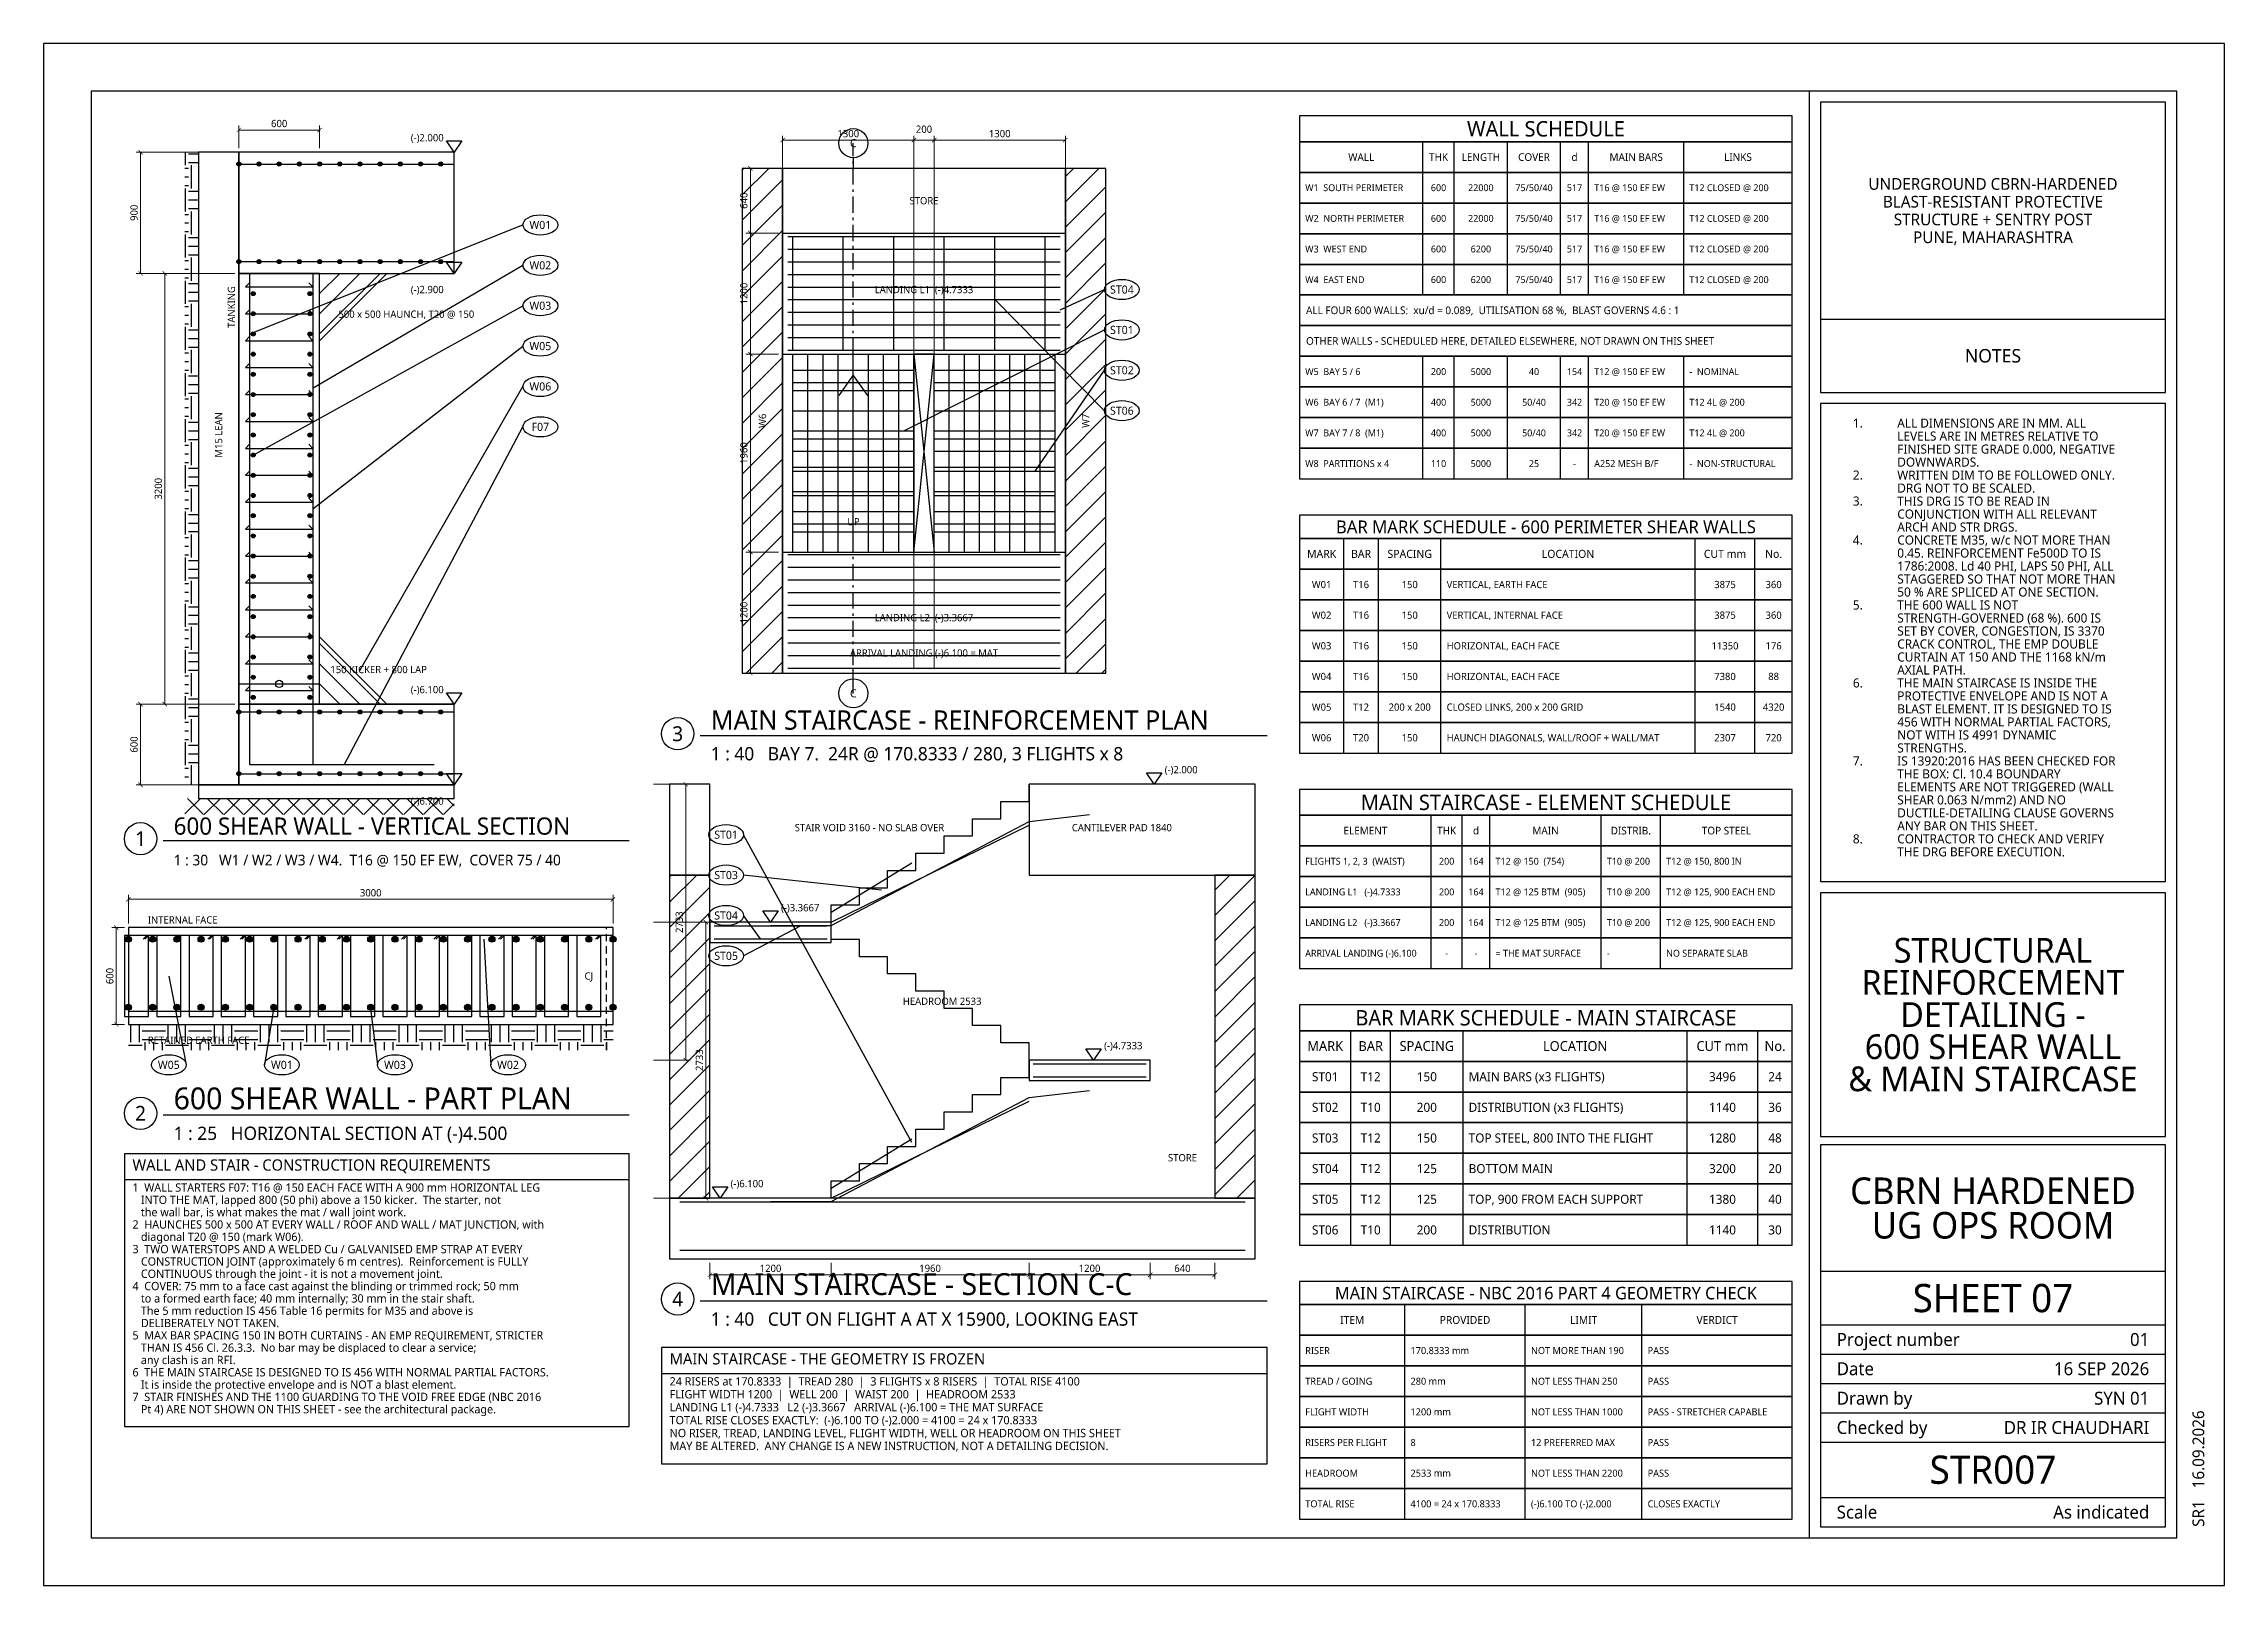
# Model space of a CAD drawing. Header units: millimetres. Extents: x 27 to 567, y 19 to 401.
import ezdxf
from ezdxf.enums import TextEntityAlignment as Align

# ---------------------------------------------------------------- set-up
doc = ezdxf.new("R2010")
doc.units = ezdxf.units.MM
for name, color, linetype in [('S-CALLOUT', 7, 'Continuous'), ('S-CENTER', 7, 'Continuous'), ('S-CONCRETE', 7, 'Continuous'), ('S-CONCRETE-THIN', 7, 'Continuous'), ('S-DIM', 7, 'Continuous'), ('S-EXISTING', 8, 'Continuous'), ('S-HATCH', 8, 'Continuous'), ('S-HIDDEN', 8, 'Continuous'), ('S-LEVEL', 7, 'Continuous'), ('S-NOTE', 7, 'Continuous'), ('S-REBAR-DIST', 5, 'Continuous'), ('S-REBAR-MAIN', 1, 'Continuous'), ('S-REBAR-SEC', 1, 'Continuous'), ('S-REBAR-STIRRUP', 5, 'Continuous'), ('S-SECTION', 7, 'Continuous'), ('S-TABLE', 7, 'Continuous'), ('S-TEXT', 7, 'Continuous'), ('S-TITLE', 7, 'Continuous'), ('S-WATERPROOF', 7, 'Continuous')]:
    doc.layers.add(name, color=color, linetype=linetype)
doc.styles.add('OpenSans', font='OpenSans-Regular.ttf')
doc.dimstyles.new('A2-DIM-S', dxfattribs={"dimtxt": 1.8, "dimasz": 1.1, "dimexe": 1.1, "dimexo": 1, "dimgap": 0.7, "dimtad": 1, "dimdec": 0, "dimtxsty": 'OpenSans', "dimblk": 'ARCHTICK', "dimcen": 2.5, "dimclrd": 7, "dimclre": 7, "dimclrt": 7, "dimazin": 3, "dimtfac": 1, "dimtmove": 0, "dimatfit": 3, "dimlwd": 13, "dimlwe": 13})

msp = doc.modelspace()

# ---------------------------------------------------------------- texts
at = {"layer": 'S-CALLOUT', "style": 'OpenSans'}
for s, p in [('W01', (150, 356)), ('W02', (150, 346)), ('ST04', (294, 340)), ('W03', (150, 336)), ('ST01', (294, 330)), ('W05', (150, 326)), ('ST02', (294, 320)), ('W06', (150, 316)), ('ST06', (294, 310)), ('F07', (150, 306)), ('ST01', (196, 205)), ('ST03', (196, 195)), ('ST04', (196, 185)), ('ST05', (196, 175)), ('W05', (58, 148)), ('W01', (86, 148)), ('W03', (114, 148)), ('W02', (142, 148))]:
    msp.add_text(s, height=2, dxfattribs=at).set_placement(p, align=Align.MIDDLE_CENTER)
at = {"layer": 'S-LEVEL', "style": 'OpenSans'}
for s, p in [('(-)2.000', (126.067, 377.6)), ('(-)2.900', (126.067, 340)), ('(-)6.100', (126.067, 240.934)), ('(-)6.700', (126.067, 213.334))]:
    msp.add_text(s, height=1.8, dxfattribs=at).set_placement(p, align=Align.MIDDLE_RIGHT)
for s, p in [('(-)2.000', (304.6, 221.1)), ('(-)3.3667', (209.6, 186.933)), ('(-)4.7333', (289.6, 152.767)), ('(-)6.100', (197.1, 118.6))]:
    msp.add_text(s, height=1.8, dxfattribs=at).set_placement(p, align=Align.MIDDLE_LEFT)
at = {"layer": 'S-NOTE', "style": 'OpenSans'}
for s, height, p in [('1.', 2.25, (475, 305.8)), ('ALL DIMENSIONS ARE IN MM. ALL', 2.25, (486, 305.8)), ('LEVELS ARE IN METRES RELATIVE TO', 2.25, (486, 302.583)), ('FINISHED SITE GRADE 0.000, NEGATIVE', 2.25, (486, 299.365)), ('DOWNWARDS.', 2.25, (486, 296.148)), ('2.', 2.25, (475, 292.93)), ('WRITTEN DIM TO BE FOLLOWED ONLY.', 2.25, (486, 292.93)), ('DRG NOT TO BE SCALED.', 2.25, (486, 289.713)), ('3.', 2.25, (475, 286.495)), ('THIS DRG IS TO BE READ IN', 2.25, (486, 286.495)), ('ARCH AND STR DRGS.', 2.25, (486, 280.06)), ('CONJUNCTION WITH ALL RELEVANT', 2.25, (486, 283.278)), ('4.', 2.25, (475, 276.843)), ('0.45. REINFORCEMENT Fe500D TO IS', 2.25, (486, 273.625)), ('CONCRETE M35, w/c NOT MORE THAN', 2.25, (486, 276.843)), ('1786:2008. Ld 40 PHI, LAPS 50 PHI, ALL', 2.25, (486, 270.408)), ('STAGGERED SO THAT NOT MORE THAN', 2.25, (486, 267.19)), ('50 % ARE SPLICED AT ONE SECTION.', 2.25, (486, 263.973)), ('5.', 2.25, (475, 260.755)), ('THE 600 WALL IS NOT', 2.25, (486, 260.755)), ('STRENGTH-GOVERNED (68 %). 600 IS', 2.25, (486, 257.538)), ('SET BY COVER, CONGESTION, IS 3370', 2.25, (486, 254.32)), ('CRACK CONTROL, THE EMP DOUBLE', 2.25, (486, 251.103)), ('CURTAIN AT 150 AND THE 1168 kN/m', 2.25, (486, 247.885)), ('6.', 2.25, (475, 241.45)), ('AXIAL PATH.', 2.25, (486, 244.668)), ('THE MAIN STAIRCASE IS INSIDE THE', 2.25, (486, 241.45)), ('PROTECTIVE ENVELOPE AND IS NOT A', 2.25, (486, 238.233)), ('456 WITH NORMAL PARTIAL FACTORS,', 2.25, (486, 231.798)), ('BLAST ELEMENT. IT IS DESIGNED TO IS', 2.25, (486, 235.015)), ('STRENGTHS.', 2.25, (486, 225.363)), ('NOT WITH IS 4991 DYNAMIC', 2.25, (486, 228.58)), ('7.', 2.25, (475, 222.145)), ('IS 13920:2016 HAS BEEN CHECKED FOR', 2.25, (486, 222.145)), ('THE BOX: Cl. 10.4 BOUNDARY', 2.25, (486, 218.928)), ('ELEMENTS ARE NOT TRIGGERED (WALL', 2.25, (486, 215.71)), ('SHEAR 0.063 N/mm2) AND NO', 2.25, (486, 212.493)), ('DUCTILE-DETAILING CLAUSE GOVERNS', 2.25, (486, 209.275)), ('ANY BAR ON THIS SHEET.', 2.25, (486, 206.058)), ('8.', 2.25, (475, 202.84)), ('THE DRG BEFORE EXECUTION.', 2.25, (486, 199.623)), ('CONTRACTOR TO CHECK AND VERIFY', 2.25, (486, 202.84)), ('1  WALL STARTERS F07: T16 @ 150 EACH FACE WITH A 900 mm HORIZONTAL LEG', 2.05, (49, 116.6)), ('   INTO THE MAT, lapped 800 (50 phi) above a 150 kicker.  The starter, not', 2.05, (49, 113.55)), ('2  HAUNCHES 500 x 500 AT EVERY WALL / ROOF AND WALL / MAT JUNCTION, with', 2.05, (49, 107.45)), ('   the wall bar, is what makes the mat / wall joint work.', 2.05, (49, 110.5)), ('3  TWO WATERSTOPS AND A WELDED Cu / GALVANISED EMP STRAP AT EVERY', 2.05, (49, 101.35)), ('   diagonal T20 @ 150 (mark W06).', 2.05, (49, 104.4)), ('   CONSTRUCTION JOINT (approximately 6 m centres).  Reinforcement is FULLY', 2.05, (49, 98.3)), ('   CONTINUOUS through the joint - it is not a movement joint.', 2.05, (49, 95.25)), ('4  COVER: 75 mm to a face cast against the blinding or trimmed rock; 50 mm', 2.05, (49, 92.2)), ('   The 5 mm reduction IS 456 Table 16 permits for M35 and above is', 2.05, (49, 86.1)), ('   to a formed earth face; 40 mm internally; 30 mm in the stair shaft.', 2.05, (49, 89.15)), ('5  MAX BAR SPACING 150 IN BOTH CURTAINS - AN EMP REQUIREMENT, STRICTER', 2.05, (49, 80)), ('   DELIBERATELY NOT TAKEN.', 2.05, (49, 83.05)), ('   THAN IS 456 Cl. 26.3.3.  No bar may be displaced to clear a service;', 2.05, (49, 76.95)), ('   any clash is an RFI.', 2.05, (49, 73.9)), ('6  THE MAIN STAIRCASE IS DESIGNED TO IS 456 WITH NORMAL PARTIAL FACTORS.', 2.05, (49, 70.85)), ('24 RISERS at 170.8333  |  TREAD 280  |  3 FLIGHTS x 8 RISERS  |  TOTAL RISE 4100', 2.05, (182, 68.6)), ('7  STAIR FINISHES AND THE 1100 GUARDING TO THE VOID FREE EDGE (NBC 2016', 2.05, (49, 64.75)), ('   It is inside the protective envelope and is NOT a blast element.', 2.05, (49, 67.8)), ('FLIGHT WIDTH 1200  |  WELL 200  |  WAIST 200  |  HEADROOM 2533', 2.05, (182, 65.4)), ('   Pt 4) ARE NOT SHOWN ON THIS SHEET - see the architectural package.', 2.05, (49, 61.7)), ('TOTAL RISE CLOSES EXACTLY:  (-)6.100 TO (-)2.000 = 4100 = 24 x 170.8333', 2.05, (182, 59)), ('LANDING L1 (-)4.7333   L2 (-)3.3667   ARRIVAL (-)6.100 = THE MAT SURFACE', 2.05, (182, 62.2)), ('NO RISER, TREAD, LANDING LEVEL, FLIGHT WIDTH, WELL OR HEADROOM ON THIS SHEET', 2.05, (182, 55.8)), ('MAY BE ALTERED.  ANY CHANGE IS A NEW INSTRUCTION, NOT A DETAILING DECISION.', 2.05, (182, 52.6))]:
    msp.add_text(s, height=height, dxfattribs=at).set_placement(p)
at = {"layer": 'S-SECTION', "style": 'OpenSans'}
for p in [(227.5, 376.25), (227.5, 240)]:
    msp.add_text('C', height=2, dxfattribs=at).set_placement(p, align=Align.MIDDLE_CENTER)
at = {"layer": 'S-TABLE', "style": 'OpenSans'}
for s, height, p in [('WALL SCHEDULE', 3.8, (399, 379.8)), ('WALL', 1.89, (353.262, 372.805)), ('THK', 1.89, (372.41, 372.805)), ('LENGTH', 1.89, (382.895, 372.805)), ('COVER', 1.89, (396.047, 372.805)), ('d', 1.89, (406.088, 372.805)), ('MAIN BARS', 1.89, (421.351, 372.805)), ('LINKS', 1.89, (446.563, 372.805)), ('600', 1.7, (372.41, 365.215)), ('22000', 1.7, (382.895, 365.215)), ('75/50/40', 1.7, (396.047, 365.215)), ('517', 1.7, (406.088, 365.215)), ('600', 1.7, (372.41, 357.625)), ('22000', 1.7, (382.895, 357.625)), ('75/50/40', 1.7, (396.047, 357.625)), ('517', 1.7, (406.088, 357.625)), ('600', 1.7, (372.41, 350.035)), ('6200', 1.7, (382.895, 350.035)), ('75/50/40', 1.7, (396.047, 350.035)), ('517', 1.7, (406.088, 350.035)), ('600', 1.7, (372.41, 342.445)), ('6200', 1.7, (382.895, 342.445)), ('75/50/40', 1.7, (396.047, 342.445)), ('517', 1.7, (406.088, 342.445)), ('200', 1.7, (372.41, 319.675)), ('5000', 1.7, (382.895, 319.675)), ('40', 1.7, (396.047, 319.675)), ('154', 1.7, (406.088, 319.675)), ('400', 1.7, (372.41, 312.085)), ('5000', 1.7, (382.895, 312.085)), ('50/40', 1.7, (396.047, 312.085)), ('342', 1.7, (406.088, 312.085)), ('400', 1.7, (372.41, 304.495)), ('5000', 1.7, (382.895, 304.495)), ('50/40', 1.7, (396.047, 304.495)), ('342', 1.7, (406.088, 304.495)), ('110', 1.7, (372.41, 296.905)), ('5000', 1.7, (382.895, 296.905)), ('25', 1.7, (396.047, 296.905)), ('-', 1.7, (406.088, 296.905)), ('BAR MARK SCHEDULE - 600 PERIMETER SHEAR WALLS', 3.17296, (399, 281.224)), ('MARK', 1.99, (343.461, 274.542)), ('BAR', 1.99, (353.225, 274.542)), ('SPACING', 1.99, (365.273, 274.542)), ('LOCATION', 1.99, (404.47, 274.542)), ('CUT mm', 1.99, (443.347, 274.542)), ('No.', 1.99, (455.385, 274.542)), ('W01', 1.79, (343.461, 266.952)), ('T16', 1.79, (353.225, 266.952)), ('150', 1.79, (365.273, 266.952)), ('3875', 1.79, (443.347, 266.952)), ('360', 1.79, (455.385, 266.952)), ('W02', 1.79, (343.461, 259.362)), ('T16', 1.79, (353.225, 259.362)), ('150', 1.79, (365.273, 259.362)), ('3875', 1.79, (443.347, 259.362)), ('360', 1.79, (455.385, 259.362)), ('W03', 1.79, (343.461, 251.772)), ('T16', 1.79, (353.225, 251.772)), ('150', 1.79, (365.273, 251.772)), ('11350', 1.79, (443.347, 251.772)), ('176', 1.79, (455.385, 251.772)), ('W04', 1.79, (343.461, 244.182)), ('T16', 1.79, (353.225, 244.182)), ('150', 1.79, (365.273, 244.182)), ('7380', 1.79, (443.347, 244.182)), ('88', 1.79, (455.385, 244.182)), ('W05', 1.79, (343.461, 236.592)), ('T12', 1.79, (353.225, 236.592)), ('200 x 200', 1.79, (365.273, 236.592)), ('1540', 1.79, (443.347, 236.592)), ('4320', 1.79, (455.385, 236.592)), ('W06', 1.79, (343.461, 229.002)), ('T20', 1.79, (353.225, 229.002)), ('150', 1.79, (365.273, 229.002)), ('2307', 1.79, (443.347, 229.002)), ('720', 1.79, (455.385, 229.002)), ('MAIN STAIRCASE - ELEMENT SCHEDULE', 3.8, (399, 213.007)), ('ELEMENT', 1.89, (354.302, 206.012)), ('THK', 1.89, (374.421, 206.012)), ('d', 1.89, (381.683, 206.012)), ('MAIN', 1.89, (398.903, 206.012)), ('DISTRIB.', 1.89, (420.023, 206.012)), ('TOP STEEL', 1.89, (443.684, 206.012)), ('200', 1.7, (374.421, 198.422)), ('164', 1.7, (381.683, 198.422)), ('200', 1.7, (374.421, 190.832)), ('164', 1.7, (381.683, 190.832)), ('200', 1.7, (374.421, 183.242)), ('164', 1.7, (381.683, 183.242)), ('-', 1.7, (374.421, 175.652)), ('-', 1.7, (381.683, 175.652)), ('BAR MARK SCHEDULE - MAIN STAIRCASE', 3.8, (399, 159.657)), ('MARK', 2.44, (344.344, 152.662)), ('BAR', 2.44, (355.617, 152.662)), ('SPACING', 2.44, (369.508, 152.662)), ('LOCATION', 2.44, (406.224, 152.662)), ('CUT mm', 2.44, (442.718, 152.662)), ('No.', 2.44, (455.728, 152.662)), ('ST01', 2.24, (344.344, 145.072)), ('T12', 2.24, (355.617, 145.072)), ('150', 2.24, (369.508, 145.072)), ('3496', 2.24, (442.718, 145.072)), ('24', 2.24, (455.728, 145.072)), ('ST02', 2.24, (344.344, 137.482)), ('T10', 2.24, (355.617, 137.482)), ('200', 2.24, (369.508, 137.482)), ('1140', 2.24, (442.718, 137.482)), ('36', 2.24, (455.728, 137.482)), ('ST03', 2.24, (344.344, 129.892)), ('T12', 2.24, (355.617, 129.892)), ('150', 2.24, (369.508, 129.892)), ('1280', 2.24, (442.718, 129.892)), ('48', 2.24, (455.728, 129.892)), ('ST04', 2.24, (344.344, 122.302)), ('T12', 2.24, (355.617, 122.302)), ('125', 2.24, (369.508, 122.302)), ('3200', 2.24, (442.718, 122.302)), ('20', 2.24, (455.728, 122.302)), ('ST05', 2.24, (344.344, 114.712)), ('T12', 2.24, (355.617, 114.712)), ('125', 2.24, (369.508, 114.712)), ('1380', 2.24, (442.718, 114.712)), ('40', 2.24, (455.728, 114.712)), ('ST06', 2.24, (344.344, 107.122)), ('T10', 2.24, (355.617, 107.122)), ('200', 2.24, (369.508, 107.122)), ('1140', 2.24, (442.718, 107.122)), ('30', 2.24, (455.728, 107.122)), ('MAIN STAIRCASE - NBC 2016 PART 4 GEOMETRY CHECK', 3.09724, (399, 91.479)), ('ITEM', 1.94, (351.032, 84.835)), ('PROVIDED', 1.94, (378.978, 84.835)), ('LIMIT', 1.94, (408.339, 84.835)), ('VERDICT', 1.94, (441.393, 84.835))]:
    msp.add_text(s, height=height, dxfattribs=at).set_placement(p, align=Align.MIDDLE_CENTER)
for s, height, p in [('W1  SOUTH PERIMETER', 1.7, (339.4, 365.215)), ('T16 @ 150 EF EW', 1.7, (410.975, 365.215)), ('T12 CLOSED @ 200', 1.7, (434.527, 365.215)), ('W2  NORTH PERIMETER', 1.7, (339.4, 357.625)), ('T16 @ 150 EF EW', 1.7, (410.975, 357.625)), ('T12 CLOSED @ 200', 1.7, (434.527, 357.625)), ('W3  WEST END', 1.7, (339.4, 350.035)), ('T16 @ 150 EF EW', 1.7, (410.975, 350.035)), ('T12 CLOSED @ 200', 1.7, (434.527, 350.035)), ('W4  EAST END', 1.7, (339.4, 342.445)), ('T16 @ 150 EF EW', 1.7, (410.975, 342.445)), ('T12 CLOSED @ 200', 1.7, (434.527, 342.445)), ('ALL FOUR 600 WALLS:  xu/d = 0.089,  UTILISATION 68 %,  BLAST GOVERNS 4.6 : 1', 1.89, (339.6, 334.855)), ('OTHER WALLS - SCHEDULED HERE, DETAILED ELSEWHERE, NOT DRAWN ON THIS SHEET', 1.89, (339.6, 327.265)), ('W5  BAY 5 / 6', 1.7, (339.4, 319.675)), ('T12 @ 150 EF EW', 1.7, (410.975, 319.675)), ('-  NOMINAL', 1.7, (434.527, 319.675)), ('W6  BAY 6 / 7  (M1)', 1.7, (339.4, 312.085)), ('T20 @ 150 EF EW', 1.7, (410.975, 312.085)), ('T12 4L @ 200', 1.7, (434.527, 312.085)), ('W7  BAY 7 / 8  (M1)', 1.7, (339.4, 304.495)), ('T20 @ 150 EF EW', 1.7, (410.975, 304.495)), ('T12 4L @ 200', 1.7, (434.527, 304.495)), ('W8  PARTITIONS x 4', 1.7, (339.4, 296.905)), ('A252 MESH B/F', 1.7, (410.975, 296.905)), ('-  NON-STRUCTURAL', 1.7, (434.527, 296.905)), ('VERTICAL, EARTH FACE', 1.79, (374.418, 266.952)), ('VERTICAL, INTERNAL FACE', 1.79, (374.418, 259.362)), ('HORIZONTAL, EACH FACE', 1.79, (374.418, 251.772)), ('HORIZONTAL, EACH FACE', 1.79, (374.418, 244.182)), ('CLOSED LINKS, 200 x 200 GRID', 1.79, (374.418, 236.592)), ('HAUNCH DIAGONALS, WALL/ROOF + WALL/MAT', 1.79, (374.418, 229.002)), ('FLIGHTS 1, 2, 3  (WAIST)', 1.7, (339.4, 198.422)), ('T12 @ 150  (754)', 1.7, (386.529, 198.422)), ('T10 @ 200', 1.7, (414.078, 198.422)), ('T12 @ 150, 800 IN', 1.7, (428.767, 198.422)), ('LANDING L1   (-)4.7333', 1.7, (339.4, 190.832)), ('T12 @ 125 BTM  (905)', 1.7, (386.529, 190.832)), ('T10 @ 200', 1.7, (414.078, 190.832)), ('T12 @ 125, 900 EACH END', 1.7, (428.767, 190.832)), ('LANDING L2   (-)3.3667', 1.7, (339.4, 183.242)), ('T12 @ 125 BTM  (905)', 1.7, (386.529, 183.242)), ('T10 @ 200', 1.7, (414.078, 183.242)), ('T12 @ 125, 900 EACH END', 1.7, (428.767, 183.242)), ('ARRIVAL LANDING (-)6.100', 1.7, (339.4, 175.652)), ('= THE MAT SURFACE', 1.7, (386.529, 175.652)), ('-', 1.7, (414.078, 175.652)), ('NO SEPARATE SLAB', 1.7, (428.767, 175.652)), ('MAIN BARS (x3 FLIGHTS)', 2.24, (379.869, 145.072)), ('DISTRIBUTION (x3 FLIGHTS)', 2.24, (379.869, 137.482)), ('TOP STEEL, 800 INTO THE FLIGHT', 2.24, (379.869, 129.892)), ('BOTTOM MAIN', 2.24, (379.869, 122.302)), ('TOP, 900 FROM EACH SUPPORT', 2.24, (379.869, 114.712)), ('DISTRIBUTION', 2.24, (379.869, 107.122)), ('RISER', 1.74, (339.4, 77.245)), ('170.8333 mm', 1.74, (365.463, 77.245)), ('NOT MORE THAN 190', 1.74, (395.293, 77.245)), ('PASS', 1.74, (424.185, 77.245)), ('TREAD / GOING', 1.74, (339.4, 69.655)), ('280 mm', 1.74, (365.463, 69.655)), ('NOT LESS THAN 250', 1.74, (395.293, 69.655)), ('PASS', 1.74, (424.185, 69.655)), ('FLIGHT WIDTH', 1.74, (339.4, 62.065)), ('1200 mm', 1.74, (365.463, 62.065)), ('NOT LESS THAN 1000', 1.74, (395.293, 62.065)), ('PASS - STRETCHER CAPABLE', 1.74, (424.185, 62.065)), ('RISERS PER FLIGHT', 1.74, (339.4, 54.475)), ('8', 1.74, (365.463, 54.475)), ('12 PREFERRED MAX', 1.74, (395.293, 54.475)), ('PASS', 1.74, (424.185, 54.475)), ('HEADROOM', 1.74, (339.4, 46.885)), ('2533 mm', 1.74, (365.463, 46.885)), ('NOT LESS THAN 2200', 1.74, (395.293, 46.885)), ('PASS', 1.74, (424.185, 46.885)), ('TOTAL RISE', 1.74, (339.4, 39.295)), ('4100 = 24 x 170.8333', 1.74, (365.463, 39.295)), ('(-)6.100 TO (-)2.000', 1.74, (395.293, 39.295)), ('CLOSES EXACTLY', 1.74, (424.185, 39.295))]:
    msp.add_text(s, height=height, dxfattribs=at).set_placement(p, align=Align.MIDDLE_LEFT)
at = {"layer": 'S-TEXT', "style": 'OpenSans'}
for s, p in [('STORE', (245, 362)), ('LANDING L1  (-)4.7333', (245, 340)), ('UP', (227.5, 282.5)), ('LANDING L2  (-)3.3667', (245, 258.75)), ('ARRIVAL LANDING (-)6.100 = MAT', (245, 250)), ('STAIR VOID 3160 - NO SLAB OVER', (231.5, 206.75)), ('CANTILEVER PAD 1840', (294, 206.75)), ('CJ', (162, 170)), ('HEADROOM 2533', (249.5, 163.75)), ('STORE', (309, 125))]:
    msp.add_text(s, height=1.8, dxfattribs=at).set_placement(p, align=Align.MIDDLE_CENTER)
for s, height, p in [('500 x 500 HAUNCH, T20 @ 150', 1.8, (100, 333)), ('150 KICKER + 800 LAP', 1.8, (98, 245)), ('1 : 40   BAY 7.  24R @ 170.8333 / 280, 3 FLIGHTS x 8', 3.3, (192.2, 223.4)), ('1 : 30   W1 / W2 / W3 / W4.  T16 @ 150 EF EW,  COVER 75 / 40', 2.62028, (59.2, 197.4)), ('INTERNAL FACE', 1.8, (52.8, 183)), ('RETAINED EARTH FACE', 1.8, (52.8, 153.2)), ('1 : 25   HORIZONTAL SECTION AT (-)4.500', 3.3, (59.2, 129.4)), ('1 : 40   CUT ON FLIGHT A AT X 15900, LOOKING EAST', 3.3, (192.2, 83.4))]:
    msp.add_text(s, height=height, dxfattribs=at).set_placement(p)
for s, p in [('M15 LEAN', (70.333, 304)), ('W6', (205, 307.5)), ('W7', (285, 307.5))]:
    msp.add_text(s, height=1.8, rotation=90, dxfattribs=at).set_placement(p, align=Align.MIDDLE_CENTER)
at = {"layer": 'S-TITLE', "style": 'OpenSans'}
for s, height, p in [('UNDERGROUND CBRN-HARDENED', 2.9, (509.7, 366.15)), ('BLAST-RESISTANT PROTECTIVE', 2.9, (509.7, 361.75)), ('STRUCTURE + SENTRY POST', 2.9, (509.7, 357.35)), ('PUNE, MAHARASHTRA', 2.9, (509.7, 352.95)), ('NOTES', 3.335, (509.7, 323.6)), ('3', 3.672, (184, 230)), ('1', 3.672, (51, 204)), ('STRUCTURAL', 6.1222, (509.7, 176.368)), ('REINFORCEMENT', 6.12216, (509.7, 168.409)), ('DETAILING -', 6.12216, (509.7, 160.45)), ('600 SHEAR WALL', 6.12216, (509.7, 152.491)), ('& MAIN STAIRCASE', 6.12216, (509.7, 144.532)), ('2', 3.672, (51, 136)), ('CBRN HARDENED', 6.58, (509.7, 116.827)), ('UG OPS ROOM', 6.58, (509.7, 108.273)), ('4', 3.672, (184, 90)), ('SHEET 07', 7, (509.7, 90.25)), ('STR007', 7, (509.7, 47.75))]:
    msp.add_text(s, height=height, dxfattribs=at).set_placement(p, align=Align.MIDDLE_CENTER)
for s, height, p in [('MAIN STAIRCASE - REINFORCEMENT PLAN', 4.78521, (192.2, 231)), ('600 SHEAR WALL - VERTICAL SECTION', 4.25956, (59.2, 205)), ('600 SHEAR WALL - PART PLAN', 5.39985, (59.2, 137)), ('WALL AND STAIR - CONSTRUCTION REQUIREMENTS', 2.8, (49, 121.8)), ('MAIN STAIRCASE - SECTION C-C', 5.4, (192.2, 91)), ('MAIN STAIRCASE - THE GEOMETRY IS FROZEN', 2.8, (182, 73.8))]:
    msp.add_text(s, height=height, dxfattribs=at).set_placement(p)
for s, p in [('Project number', (471, 80)), ('Date', (471, 72.75)), ('Drawn by', (471, 65.45)), ('Checked by', (471, 58.2)), ('Scale', (471, 37.25))]:
    msp.add_text(s, height=3.2, dxfattribs=at).set_placement(p, align=Align.MIDDLE_LEFT)
for s, p in [('01', (548.4, 80)), ('16 SEP 2026', (548.4, 72.75)), ('SYN 01', (548.4, 65.45)), ('DR IR CHAUDHARI', (548.4, 58.2)), ('As indicated', (548.4, 37.25))]:
    msp.add_text(s, height=3.2, dxfattribs=at).set_placement(p, align=Align.MIDDLE_RIGHT)
msp.add_text('SR1   16.09.2026', height=2.9, rotation=90, dxfattribs=at).set_placement((562, 33.6))
at = {"layer": 'S-WATERPROOF', "style": 'OpenSans'}
msp.add_text('TANKING', height=1.8, rotation=90, dxfattribs=at).set_placement((73.5, 335.667), align=Align.MIDDLE_CENTER)

# ---------------------------------------------------------------- blocks, each defined once
blk = doc.blocks.new('A2-LEVEL')
at = {"layer": 'S-LEVEL'}
blk.add_lwpolyline([(0, 0), (-1.9, 2.8), (1.9, 2.8)], close=True, dxfattribs=at)
blk = doc.blocks.new('_ARCHTICK')
at = {"color": 0, "linetype": 'BYBLOCK', "const_width": 0.15}
blk.add_lwpolyline([(-0.5, -0.5), (0.5, 0.5)], dxfattribs=at)
blk = doc.blocks.new('A2-SECMARK')
at = {"layer": 'S-SECTION'}
blk.add_circle((0, 0), 3.6, dxfattribs=at)

# ---------------------------------------------------------------- dimensions: what is measured, and where the dimension line sits
at = {"layer": 'S-DIM'}
for base, p1, p2, override in [((75.333, 379.5), (75.333, 374), (95.333, 374), {"dimlfac": 30}), ((210, 377), (210, 245), (242.5, 245), {"dimlfac": 40}), ((242.5, 377), (242.5, 245), (247.5, 245), {"dimlfac": 40}), ((247.5, 377), (247.5, 245), (280, 245), {"dimlfac": 40}), ((48, 189), (48, 182), (168, 182), {"dimlfac": 25}), ((192, 96), (192, 100), (222, 100), {"dimlfac": 40}), ((222, 96), (222, 100), (271, 100), {"dimlfac": 40}), ((271, 96), (271, 100), (301, 100), {"dimlfac": 40}), ((301, 96), (301, 100), (317, 100), {"dimlfac": 40})]:
    msp.add_linear_dim(base=base, p1=p1, p2=p2, dimstyle='A2-DIM-S', override=override, dxfattribs=at).render()
for base, p1, p2, override in [((51, 344), (75.333, 344), (75.333, 374), {"dimlfac": 30}), ((202, 354), (210, 354), (210, 370), {"dimlfac": 40}), ((202, 324), (210, 324), (210, 354), {"dimlfac": 40}), ((57, 237.334), (75.333, 237.334), (75.333, 344), {"dimlfac": 30}), ((202, 275), (210, 275), (210, 324), {"dimlfac": 40}), ((202, 245), (210, 245), (210, 275), {"dimlfac": 40}), ((51, 217.334), (75.333, 217.334), (75.333, 237.334), {"dimlfac": 30}), ((186, 149.167), (177, 149.167), (177, 217.5), {"dimlfac": 40}), ((191, 115), (177, 115), (177, 183.333), {"dimlfac": 40}), ((45, 158), (48, 158), (48, 182), {"dimlfac": 25})]:
    msp.add_linear_dim(base=base, p1=p1, p2=p2, angle=90, dimstyle='A2-DIM-S', override=override, dxfattribs=at).render()

# ---------------------------------------------------------------- hatches: boundary and pattern name
at = {"layer": 'S-EXISTING'}
h = msp.add_hatch(dxfattribs=at)
h.set_pattern_fill('EARTH', scale=0.9)
h.paths.add_polyline_path([(62, 374), (65.333, 374), (65.333, 217.334), (62, 217.334)])
h = msp.add_hatch(dxfattribs=at)
h.set_pattern_fill('ANSI37', scale=1.1)
h.paths.add_polyline_path([(62, 214), (128.667, 214), (128.667, 210), (62, 210)])
h = msp.add_hatch(dxfattribs=at)
h.set_pattern_fill('EARTH', scale=0.9)
h.paths.add_polyline_path([(48, 151.6), (168, 151.6), (168, 158), (48, 158)])
at = {"layer": 'S-HATCH'}
h = msp.add_hatch(dxfattribs=at)
h.set_pattern_fill('ANSI31', scale=1.4)
h.paths.add_polyline_path([(200, 245), (210, 245), (210, 370), (200, 370)])
h = msp.add_hatch(dxfattribs=at)
h.set_pattern_fill('ANSI31', scale=1.4)
h.paths.add_polyline_path([(280, 245), (290, 245), (290, 370), (280, 370)])
h = msp.add_hatch(dxfattribs=at)
h.set_pattern_fill('ANSI31', scale=1.4)
h.paths.add_polyline_path([(182, 115), (192, 115), (192, 195), (182, 195)])
h = msp.add_hatch(dxfattribs=at)
h.set_pattern_fill('ANSI31', scale=1.4)
h.paths.add_polyline_path([(317, 115), (327, 115), (327, 195), (317, 195)])
at = {"layer": 'S-REBAR-MAIN'}
for points in [[(75.833, 371.084), (75.795, 371.275), (75.687, 371.437), (75.525, 371.546), (75.333, 371.584), (75.142, 371.546), (74.98, 371.437), (74.871, 371.275), (74.833, 371.084), (74.871, 370.892), (74.98, 370.73), (75.142, 370.622), (75.333, 370.584), (75.525, 370.622), (75.687, 370.73), (75.795, 370.892)], [(80.833, 371.084), (80.795, 371.275), (80.687, 371.437), (80.525, 371.546), (80.333, 371.584), (80.142, 371.546), (79.98, 371.437), (79.871, 371.275), (79.833, 371.084), (79.871, 370.892), (79.98, 370.73), (80.142, 370.622), (80.333, 370.584), (80.525, 370.622), (80.687, 370.73), (80.795, 370.892)], [(85.833, 371.084), (85.795, 371.275), (85.687, 371.437), (85.525, 371.546), (85.333, 371.584), (85.142, 371.546), (84.98, 371.437), (84.871, 371.275), (84.833, 371.084), (84.871, 370.892), (84.98, 370.73), (85.142, 370.622), (85.333, 370.584), (85.525, 370.622), (85.687, 370.73), (85.795, 370.892)], [(90.833, 371.084), (90.795, 371.275), (90.687, 371.437), (90.525, 371.546), (90.333, 371.584), (90.142, 371.546), (89.98, 371.437), (89.871, 371.275), (89.833, 371.084), (89.871, 370.892), (89.98, 370.73), (90.142, 370.622), (90.333, 370.584), (90.525, 370.622), (90.687, 370.73), (90.795, 370.892)], [(95.833, 371.084), (95.795, 371.275), (95.687, 371.437), (95.525, 371.546), (95.333, 371.584), (95.142, 371.546), (94.98, 371.437), (94.871, 371.275), (94.833, 371.084), (94.871, 370.892), (94.98, 370.73), (95.142, 370.622), (95.333, 370.584), (95.525, 370.622), (95.687, 370.73), (95.795, 370.892)], [(100.833, 371.084), (100.795, 371.275), (100.687, 371.437), (100.525, 371.546), (100.333, 371.584), (100.142, 371.546), (99.98, 371.437), (99.871, 371.275), (99.833, 371.084), (99.871, 370.892), (99.98, 370.73), (100.142, 370.622), (100.333, 370.584), (100.525, 370.622), (100.687, 370.73), (100.795, 370.892)], [(105.833, 371.084), (105.795, 371.275), (105.687, 371.437), (105.525, 371.546), (105.333, 371.584), (105.142, 371.546), (104.98, 371.437), (104.871, 371.275), (104.833, 371.084), (104.871, 370.892), (104.98, 370.73), (105.142, 370.622), (105.333, 370.584), (105.525, 370.622), (105.687, 370.73), (105.795, 370.892)], [(110.833, 371.084), (110.795, 371.275), (110.687, 371.437), (110.525, 371.546), (110.333, 371.584), (110.142, 371.546), (109.98, 371.437), (109.871, 371.275), (109.833, 371.084), (109.871, 370.892), (109.98, 370.73), (110.142, 370.622), (110.333, 370.584), (110.525, 370.622), (110.687, 370.73), (110.795, 370.892)], [(115.833, 371.084), (115.795, 371.275), (115.687, 371.437), (115.525, 371.546), (115.333, 371.584), (115.142, 371.546), (114.98, 371.437), (114.871, 371.275), (114.833, 371.084), (114.871, 370.892), (114.98, 370.73), (115.142, 370.622), (115.333, 370.584), (115.525, 370.622), (115.687, 370.73), (115.795, 370.892)], [(120.833, 371.084), (120.795, 371.275), (120.687, 371.437), (120.525, 371.546), (120.333, 371.584), (120.142, 371.546), (119.98, 371.437), (119.871, 371.275), (119.833, 371.084), (119.871, 370.892), (119.98, 370.73), (120.142, 370.622), (120.333, 370.584), (120.525, 370.622), (120.687, 370.73), (120.795, 370.892)], [(125.833, 371.084), (125.795, 371.275), (125.687, 371.437), (125.525, 371.546), (125.333, 371.584), (125.142, 371.546), (124.98, 371.437), (124.871, 371.275), (124.833, 371.084), (124.871, 370.892), (124.98, 370.73), (125.142, 370.622), (125.333, 370.584), (125.525, 370.622), (125.687, 370.73), (125.795, 370.892)], [(75.833, 346.917), (75.795, 347.108), (75.687, 347.271), (75.525, 347.379), (75.333, 347.417), (75.142, 347.379), (74.98, 347.271), (74.871, 347.108), (74.833, 346.917), (74.871, 346.726), (74.98, 346.563), (75.142, 346.455), (75.333, 346.417), (75.525, 346.455), (75.687, 346.563), (75.795, 346.726)], [(80.833, 346.917), (80.795, 347.108), (80.687, 347.271), (80.525, 347.379), (80.333, 347.417), (80.142, 347.379), (79.98, 347.271), (79.871, 347.108), (79.833, 346.917), (79.871, 346.726), (79.98, 346.563), (80.142, 346.455), (80.333, 346.417), (80.525, 346.455), (80.687, 346.563), (80.795, 346.726)], [(85.833, 346.917), (85.795, 347.108), (85.687, 347.271), (85.525, 347.379), (85.333, 347.417), (85.142, 347.379), (84.98, 347.271), (84.871, 347.108), (84.833, 346.917), (84.871, 346.726), (84.98, 346.563), (85.142, 346.455), (85.333, 346.417), (85.525, 346.455), (85.687, 346.563), (85.795, 346.726)], [(90.833, 346.917), (90.795, 347.108), (90.687, 347.271), (90.525, 347.379), (90.333, 347.417), (90.142, 347.379), (89.98, 347.271), (89.871, 347.108), (89.833, 346.917), (89.871, 346.726), (89.98, 346.563), (90.142, 346.455), (90.333, 346.417), (90.525, 346.455), (90.687, 346.563), (90.795, 346.726)], [(95.833, 346.917), (95.795, 347.108), (95.687, 347.271), (95.525, 347.379), (95.333, 347.417), (95.142, 347.379), (94.98, 347.271), (94.871, 347.108), (94.833, 346.917), (94.871, 346.726), (94.98, 346.563), (95.142, 346.455), (95.333, 346.417), (95.525, 346.455), (95.687, 346.563), (95.795, 346.726)], [(100.833, 346.917), (100.795, 347.108), (100.687, 347.271), (100.525, 347.379), (100.333, 347.417), (100.142, 347.379), (99.98, 347.271), (99.871, 347.108), (99.833, 346.917), (99.871, 346.726), (99.98, 346.563), (100.142, 346.455), (100.333, 346.417), (100.525, 346.455), (100.687, 346.563), (100.795, 346.726)], [(105.833, 346.917), (105.795, 347.108), (105.687, 347.271), (105.525, 347.379), (105.333, 347.417), (105.142, 347.379), (104.98, 347.271), (104.871, 347.108), (104.833, 346.917), (104.871, 346.726), (104.98, 346.563), (105.142, 346.455), (105.333, 346.417), (105.525, 346.455), (105.687, 346.563), (105.795, 346.726)], [(110.833, 346.917), (110.795, 347.108), (110.687, 347.271), (110.525, 347.379), (110.333, 347.417), (110.142, 347.379), (109.98, 347.271), (109.871, 347.108), (109.833, 346.917), (109.871, 346.726), (109.98, 346.563), (110.142, 346.455), (110.333, 346.417), (110.525, 346.455), (110.687, 346.563), (110.795, 346.726)], [(115.833, 346.917), (115.795, 347.108), (115.687, 347.271), (115.525, 347.379), (115.333, 347.417), (115.142, 347.379), (114.98, 347.271), (114.871, 347.108), (114.833, 346.917), (114.871, 346.726), (114.98, 346.563), (115.142, 346.455), (115.333, 346.417), (115.525, 346.455), (115.687, 346.563), (115.795, 346.726)], [(120.833, 346.917), (120.795, 347.108), (120.687, 347.271), (120.525, 347.379), (120.333, 347.417), (120.142, 347.379), (119.98, 347.271), (119.871, 347.108), (119.833, 346.917), (119.871, 346.726), (119.98, 346.563), (120.142, 346.455), (120.333, 346.417), (120.525, 346.455), (120.687, 346.563), (120.795, 346.726)], [(125.833, 346.917), (125.795, 347.108), (125.687, 347.271), (125.525, 347.379), (125.333, 347.417), (125.142, 347.379), (124.98, 347.271), (124.871, 347.108), (124.833, 346.917), (124.871, 346.726), (124.98, 346.563), (125.142, 346.455), (125.333, 346.417), (125.525, 346.455), (125.687, 346.563), (125.795, 346.726)], [(79.4, 339), (79.362, 339.192), (79.254, 339.354), (79.091, 339.462), (78.9, 339.5), (78.709, 339.462), (78.546, 339.354), (78.438, 339.192), (78.4, 339), (78.438, 338.809), (78.546, 338.647), (78.709, 338.538), (78.9, 338.5), (79.091, 338.538), (79.254, 338.647), (79.362, 338.809)], [(93.433, 339), (93.395, 339.192), (93.287, 339.354), (93.125, 339.462), (92.933, 339.5), (92.742, 339.462), (92.58, 339.354), (92.471, 339.192), (92.433, 339), (92.471, 338.809), (92.58, 338.647), (92.742, 338.538), (92.933, 338.5), (93.125, 338.538), (93.287, 338.647), (93.395, 338.809)], [(79.4, 334), (79.362, 334.192), (79.254, 334.354), (79.091, 334.462), (78.9, 334.5), (78.709, 334.462), (78.546, 334.354), (78.438, 334.192), (78.4, 334), (78.438, 333.809), (78.546, 333.647), (78.709, 333.538), (78.9, 333.5), (79.091, 333.538), (79.254, 333.647), (79.362, 333.809)], [(79.4, 329), (79.362, 329.192), (79.254, 329.354), (79.091, 329.462), (78.9, 329.5), (78.709, 329.462), (78.546, 329.354), (78.438, 329.192), (78.4, 329), (78.438, 328.809), (78.546, 328.647), (78.709, 328.538), (78.9, 328.5), (79.091, 328.538), (79.254, 328.647), (79.362, 328.809)], [(93.433, 334), (93.395, 334.192), (93.287, 334.354), (93.125, 334.462), (92.933, 334.5), (92.742, 334.462), (92.58, 334.354), (92.471, 334.192), (92.433, 334), (92.471, 333.809), (92.58, 333.647), (92.742, 333.538), (92.933, 333.5), (93.125, 333.538), (93.287, 333.647), (93.395, 333.809)], [(93.433, 329), (93.395, 329.192), (93.287, 329.354), (93.125, 329.462), (92.933, 329.5), (92.742, 329.462), (92.58, 329.354), (92.471, 329.192), (92.433, 329), (92.471, 328.809), (92.58, 328.647), (92.742, 328.538), (92.933, 328.5), (93.125, 328.538), (93.287, 328.647), (93.395, 328.809)], [(79.4, 324), (79.362, 324.192), (79.254, 324.354), (79.091, 324.462), (78.9, 324.5), (78.709, 324.462), (78.546, 324.354), (78.438, 324.192), (78.4, 324), (78.438, 323.809), (78.546, 323.647), (78.709, 323.538), (78.9, 323.5), (79.091, 323.538), (79.254, 323.647), (79.362, 323.809)], [(93.433, 324), (93.395, 324.192), (93.287, 324.354), (93.125, 324.462), (92.933, 324.5), (92.742, 324.462), (92.58, 324.354), (92.471, 324.192), (92.433, 324), (92.471, 323.809), (92.58, 323.647), (92.742, 323.538), (92.933, 323.5), (93.125, 323.538), (93.287, 323.647), (93.395, 323.809)], [(79.4, 319), (79.362, 319.192), (79.254, 319.354), (79.091, 319.462), (78.9, 319.5), (78.709, 319.462), (78.546, 319.354), (78.438, 319.192), (78.4, 319), (78.438, 318.809), (78.546, 318.647), (78.709, 318.538), (78.9, 318.5), (79.091, 318.538), (79.254, 318.647), (79.362, 318.809)], [(93.433, 319), (93.395, 319.192), (93.287, 319.354), (93.125, 319.462), (92.933, 319.5), (92.742, 319.462), (92.58, 319.354), (92.471, 319.192), (92.433, 319), (92.471, 318.809), (92.58, 318.647), (92.742, 318.538), (92.933, 318.5), (93.125, 318.538), (93.287, 318.647), (93.395, 318.809)], [(79.4, 314), (79.362, 314.192), (79.254, 314.354), (79.091, 314.462), (78.9, 314.5), (78.709, 314.462), (78.546, 314.354), (78.438, 314.192), (78.4, 314), (78.438, 313.809), (78.546, 313.647), (78.709, 313.538), (78.9, 313.5), (79.091, 313.538), (79.254, 313.647), (79.362, 313.809)], [(93.433, 314), (93.395, 314.192), (93.287, 314.354), (93.125, 314.462), (92.933, 314.5), (92.742, 314.462), (92.58, 314.354), (92.471, 314.192), (92.433, 314), (92.471, 313.809), (92.58, 313.647), (92.742, 313.538), (92.933, 313.5), (93.125, 313.538), (93.287, 313.647), (93.395, 313.809)], [(79.4, 309), (79.362, 309.192), (79.254, 309.354), (79.091, 309.462), (78.9, 309.5), (78.709, 309.462), (78.546, 309.354), (78.438, 309.192), (78.4, 309), (78.438, 308.809), (78.546, 308.647), (78.709, 308.538), (78.9, 308.5), (79.091, 308.538), (79.254, 308.647), (79.362, 308.809)], [(93.433, 309), (93.395, 309.192), (93.287, 309.354), (93.125, 309.462), (92.933, 309.5), (92.742, 309.462), (92.58, 309.354), (92.471, 309.192), (92.433, 309), (92.471, 308.809), (92.58, 308.647), (92.742, 308.538), (92.933, 308.5), (93.125, 308.538), (93.287, 308.647), (93.395, 308.809)], [(79.4, 304), (79.362, 304.192), (79.254, 304.354), (79.091, 304.462), (78.9, 304.5), (78.709, 304.462), (78.546, 304.354), (78.438, 304.192), (78.4, 304), (78.438, 303.809), (78.546, 303.647), (78.709, 303.538), (78.9, 303.5), (79.091, 303.538), (79.254, 303.647), (79.362, 303.809)], [(93.433, 304), (93.395, 304.192), (93.287, 304.354), (93.125, 304.462), (92.933, 304.5), (92.742, 304.462), (92.58, 304.354), (92.471, 304.192), (92.433, 304), (92.471, 303.809), (92.58, 303.647), (92.742, 303.538), (92.933, 303.5), (93.125, 303.538), (93.287, 303.647), (93.395, 303.809)], [(79.4, 299), (79.362, 299.192), (79.254, 299.354), (79.091, 299.462), (78.9, 299.5), (78.709, 299.462), (78.546, 299.354), (78.438, 299.192), (78.4, 299), (78.438, 298.809), (78.546, 298.647), (78.709, 298.538), (78.9, 298.5), (79.091, 298.538), (79.254, 298.647), (79.362, 298.809)], [(93.433, 299), (93.395, 299.192), (93.287, 299.354), (93.125, 299.462), (92.933, 299.5), (92.742, 299.462), (92.58, 299.354), (92.471, 299.192), (92.433, 299), (92.471, 298.809), (92.58, 298.647), (92.742, 298.538), (92.933, 298.5), (93.125, 298.538), (93.287, 298.647), (93.395, 298.809)], [(79.4, 294), (79.362, 294.192), (79.254, 294.354), (79.091, 294.462), (78.9, 294.5), (78.709, 294.462), (78.546, 294.354), (78.438, 294.192), (78.4, 294), (78.438, 293.809), (78.546, 293.647), (78.709, 293.538), (78.9, 293.5), (79.091, 293.538), (79.254, 293.647), (79.362, 293.809)], [(93.433, 294), (93.395, 294.192), (93.287, 294.354), (93.125, 294.462), (92.933, 294.5), (92.742, 294.462), (92.58, 294.354), (92.471, 294.192), (92.433, 294), (92.471, 293.809), (92.58, 293.647), (92.742, 293.538), (92.933, 293.5), (93.125, 293.538), (93.287, 293.647), (93.395, 293.809)], [(79.4, 289), (79.362, 289.192), (79.254, 289.354), (79.091, 289.462), (78.9, 289.5), (78.709, 289.462), (78.546, 289.354), (78.438, 289.192), (78.4, 289), (78.438, 288.809), (78.546, 288.647), (78.709, 288.538), (78.9, 288.5), (79.091, 288.538), (79.254, 288.647), (79.362, 288.809)], [(93.433, 289), (93.395, 289.192), (93.287, 289.354), (93.125, 289.462), (92.933, 289.5), (92.742, 289.462), (92.58, 289.354), (92.471, 289.192), (92.433, 289), (92.471, 288.809), (92.58, 288.647), (92.742, 288.538), (92.933, 288.5), (93.125, 288.538), (93.287, 288.647), (93.395, 288.809)], [(79.4, 284), (79.362, 284.192), (79.254, 284.354), (79.091, 284.462), (78.9, 284.5), (78.709, 284.462), (78.546, 284.354), (78.438, 284.192), (78.4, 284), (78.438, 283.809), (78.546, 283.647), (78.709, 283.538), (78.9, 283.5), (79.091, 283.538), (79.254, 283.647), (79.362, 283.809)], [(93.433, 284), (93.395, 284.192), (93.287, 284.354), (93.125, 284.462), (92.933, 284.5), (92.742, 284.462), (92.58, 284.354), (92.471, 284.192), (92.433, 284), (92.471, 283.809), (92.58, 283.647), (92.742, 283.538), (92.933, 283.5), (93.125, 283.538), (93.287, 283.647), (93.395, 283.809)], [(79.4, 279), (79.362, 279.192), (79.254, 279.354), (79.091, 279.462), (78.9, 279.5), (78.709, 279.462), (78.546, 279.354), (78.438, 279.192), (78.4, 279), (78.438, 278.809), (78.546, 278.647), (78.709, 278.538), (78.9, 278.5), (79.091, 278.538), (79.254, 278.647), (79.362, 278.809)], [(93.433, 279), (93.395, 279.192), (93.287, 279.354), (93.125, 279.462), (92.933, 279.5), (92.742, 279.462), (92.58, 279.354), (92.471, 279.192), (92.433, 279), (92.471, 278.809), (92.58, 278.647), (92.742, 278.538), (92.933, 278.5), (93.125, 278.538), (93.287, 278.647), (93.395, 278.809)], [(79.4, 274), (79.362, 274.192), (79.254, 274.354), (79.091, 274.462), (78.9, 274.5), (78.709, 274.462), (78.546, 274.354), (78.438, 274.192), (78.4, 274), (78.438, 273.809), (78.546, 273.647), (78.709, 273.538), (78.9, 273.5), (79.091, 273.538), (79.254, 273.647), (79.362, 273.809)], [(93.433, 274), (93.395, 274.192), (93.287, 274.354), (93.125, 274.462), (92.933, 274.5), (92.742, 274.462), (92.58, 274.354), (92.471, 274.192), (92.433, 274), (92.471, 273.809), (92.58, 273.647), (92.742, 273.538), (92.933, 273.5), (93.125, 273.538), (93.287, 273.647), (93.395, 273.809)], [(79.4, 269), (79.362, 269.192), (79.254, 269.354), (79.091, 269.462), (78.9, 269.5), (78.709, 269.462), (78.546, 269.354), (78.438, 269.192), (78.4, 269), (78.438, 268.809), (78.546, 268.647), (78.709, 268.538), (78.9, 268.5), (79.091, 268.538), (79.254, 268.647), (79.362, 268.809)], [(93.433, 269), (93.395, 269.192), (93.287, 269.354), (93.125, 269.462), (92.933, 269.5), (92.742, 269.462), (92.58, 269.354), (92.471, 269.192), (92.433, 269), (92.471, 268.809), (92.58, 268.647), (92.742, 268.538), (92.933, 268.5), (93.125, 268.538), (93.287, 268.647), (93.395, 268.809)], [(79.4, 264), (79.362, 264.192), (79.254, 264.354), (79.091, 264.462), (78.9, 264.5), (78.709, 264.462), (78.546, 264.354), (78.438, 264.192), (78.4, 264), (78.438, 263.809), (78.546, 263.647), (78.709, 263.538), (78.9, 263.5), (79.091, 263.538), (79.254, 263.647), (79.362, 263.809)], [(79.4, 259), (79.362, 259.192), (79.254, 259.354), (79.091, 259.462), (78.9, 259.5), (78.709, 259.462), (78.546, 259.354), (78.438, 259.192), (78.4, 259), (78.438, 258.809), (78.546, 258.647), (78.709, 258.538), (78.9, 258.5), (79.091, 258.538), (79.254, 258.647), (79.362, 258.809)], [(93.433, 264), (93.395, 264.192), (93.287, 264.354), (93.125, 264.462), (92.933, 264.5), (92.742, 264.462), (92.58, 264.354), (92.471, 264.192), (92.433, 264), (92.471, 263.809), (92.58, 263.647), (92.742, 263.538), (92.933, 263.5), (93.125, 263.538), (93.287, 263.647), (93.395, 263.809)], [(93.433, 259), (93.395, 259.192), (93.287, 259.354), (93.125, 259.462), (92.933, 259.5), (92.742, 259.462), (92.58, 259.354), (92.471, 259.192), (92.433, 259), (92.471, 258.809), (92.58, 258.647), (92.742, 258.538), (92.933, 258.5), (93.125, 258.538), (93.287, 258.647), (93.395, 258.809)], [(79.4, 254), (79.362, 254.192), (79.254, 254.354), (79.091, 254.462), (78.9, 254.5), (78.709, 254.462), (78.546, 254.354), (78.438, 254.192), (78.4, 254), (78.438, 253.809), (78.546, 253.647), (78.709, 253.538), (78.9, 253.5), (79.091, 253.538), (79.254, 253.647), (79.362, 253.809)], [(93.433, 254), (93.395, 254.192), (93.287, 254.354), (93.125, 254.462), (92.933, 254.5), (92.742, 254.462), (92.58, 254.354), (92.471, 254.192), (92.433, 254), (92.471, 253.809), (92.58, 253.647), (92.742, 253.538), (92.933, 253.5), (93.125, 253.538), (93.287, 253.647), (93.395, 253.809)], [(79.4, 249), (79.362, 249.192), (79.254, 249.354), (79.091, 249.462), (78.9, 249.5), (78.709, 249.462), (78.546, 249.354), (78.438, 249.192), (78.4, 249), (78.438, 248.809), (78.546, 248.647), (78.709, 248.538), (78.9, 248.5), (79.091, 248.538), (79.254, 248.647), (79.362, 248.809)], [(93.433, 249), (93.395, 249.192), (93.287, 249.354), (93.125, 249.462), (92.933, 249.5), (92.742, 249.462), (92.58, 249.354), (92.471, 249.192), (92.433, 249), (92.471, 248.809), (92.58, 248.647), (92.742, 248.538), (92.933, 248.5), (93.125, 248.538), (93.287, 248.647), (93.395, 248.809)], [(79.4, 244), (79.362, 244.192), (79.254, 244.354), (79.091, 244.462), (78.9, 244.5), (78.709, 244.462), (78.546, 244.354), (78.438, 244.192), (78.4, 244), (78.438, 243.809), (78.546, 243.647), (78.709, 243.538), (78.9, 243.5), (79.091, 243.538), (79.254, 243.647), (79.362, 243.809)], [(93.433, 244), (93.395, 244.192), (93.287, 244.354), (93.125, 244.462), (92.933, 244.5), (92.742, 244.462), (92.58, 244.354), (92.471, 244.192), (92.433, 244), (92.471, 243.809), (92.58, 243.647), (92.742, 243.538), (92.933, 243.5), (93.125, 243.538), (93.287, 243.647), (93.395, 243.809)], [(79.4, 239), (79.362, 239.192), (79.254, 239.354), (79.091, 239.462), (78.9, 239.5), (78.709, 239.462), (78.546, 239.354), (78.438, 239.192), (78.4, 239), (78.438, 238.809), (78.546, 238.647), (78.709, 238.538), (78.9, 238.5), (79.091, 238.538), (79.254, 238.647), (79.362, 238.809)], [(93.433, 239), (93.395, 239.192), (93.287, 239.354), (93.125, 239.462), (92.933, 239.5), (92.742, 239.462), (92.58, 239.354), (92.471, 239.192), (92.433, 239), (92.471, 238.809), (92.58, 238.647), (92.742, 238.538), (92.933, 238.5), (93.125, 238.538), (93.287, 238.647), (93.395, 238.809)], [(75.833, 235.4), (75.795, 235.592), (75.687, 235.754), (75.525, 235.862), (75.333, 235.9), (75.142, 235.862), (74.98, 235.754), (74.871, 235.592), (74.833, 235.4), (74.871, 235.209), (74.98, 235.047), (75.142, 234.938), (75.333, 234.9), (75.525, 234.938), (75.687, 235.047), (75.795, 235.209)], [(80.833, 235.4), (80.795, 235.592), (80.687, 235.754), (80.525, 235.862), (80.333, 235.9), (80.142, 235.862), (79.98, 235.754), (79.871, 235.592), (79.833, 235.4), (79.871, 235.209), (79.98, 235.047), (80.142, 234.938), (80.333, 234.9), (80.525, 234.938), (80.687, 235.047), (80.795, 235.209)], [(85.833, 235.4), (85.795, 235.592), (85.687, 235.754), (85.525, 235.862), (85.333, 235.9), (85.142, 235.862), (84.98, 235.754), (84.871, 235.592), (84.833, 235.4), (84.871, 235.209), (84.98, 235.047), (85.142, 234.938), (85.333, 234.9), (85.525, 234.938), (85.687, 235.047), (85.795, 235.209)], [(90.833, 235.4), (90.795, 235.592), (90.687, 235.754), (90.525, 235.862), (90.333, 235.9), (90.142, 235.862), (89.98, 235.754), (89.871, 235.592), (89.833, 235.4), (89.871, 235.209), (89.98, 235.047), (90.142, 234.938), (90.333, 234.9), (90.525, 234.938), (90.687, 235.047), (90.795, 235.209)], [(95.833, 235.4), (95.795, 235.592), (95.687, 235.754), (95.525, 235.862), (95.333, 235.9), (95.142, 235.862), (94.98, 235.754), (94.871, 235.592), (94.833, 235.4), (94.871, 235.209), (94.98, 235.047), (95.142, 234.938), (95.333, 234.9), (95.525, 234.938), (95.687, 235.047), (95.795, 235.209)], [(100.833, 235.4), (100.795, 235.592), (100.687, 235.754), (100.525, 235.862), (100.333, 235.9), (100.142, 235.862), (99.98, 235.754), (99.871, 235.592), (99.833, 235.4), (99.871, 235.209), (99.98, 235.047), (100.142, 234.938), (100.333, 234.9), (100.525, 234.938), (100.687, 235.047), (100.795, 235.209)], [(105.833, 235.4), (105.795, 235.592), (105.687, 235.754), (105.525, 235.862), (105.333, 235.9), (105.142, 235.862), (104.98, 235.754), (104.871, 235.592), (104.833, 235.4), (104.871, 235.209), (104.98, 235.047), (105.142, 234.938), (105.333, 234.9), (105.525, 234.938), (105.687, 235.047), (105.795, 235.209)], [(110.833, 235.4), (110.795, 235.592), (110.687, 235.754), (110.525, 235.862), (110.333, 235.9), (110.142, 235.862), (109.98, 235.754), (109.871, 235.592), (109.833, 235.4), (109.871, 235.209), (109.98, 235.047), (110.142, 234.938), (110.333, 234.9), (110.525, 234.938), (110.687, 235.047), (110.795, 235.209)], [(115.833, 235.4), (115.795, 235.592), (115.687, 235.754), (115.525, 235.862), (115.333, 235.9), (115.142, 235.862), (114.98, 235.754), (114.871, 235.592), (114.833, 235.4), (114.871, 235.209), (114.98, 235.047), (115.142, 234.938), (115.333, 234.9), (115.525, 234.938), (115.687, 235.047), (115.795, 235.209)], [(120.833, 235.4), (120.795, 235.592), (120.687, 235.754), (120.525, 235.862), (120.333, 235.9), (120.142, 235.862), (119.98, 235.754), (119.871, 235.592), (119.833, 235.4), (119.871, 235.209), (119.98, 235.047), (120.142, 234.938), (120.333, 234.9), (120.525, 234.938), (120.687, 235.047), (120.795, 235.209)], [(125.833, 235.4), (125.795, 235.592), (125.687, 235.754), (125.525, 235.862), (125.333, 235.9), (125.142, 235.862), (124.98, 235.754), (124.871, 235.592), (124.833, 235.4), (124.871, 235.209), (124.98, 235.047), (125.142, 234.938), (125.333, 234.9), (125.525, 234.938), (125.687, 235.047), (125.795, 235.209)], [(75.833, 220.1), (75.795, 220.292), (75.687, 220.454), (75.525, 220.562), (75.333, 220.6), (75.142, 220.562), (74.98, 220.454), (74.871, 220.292), (74.833, 220.1), (74.871, 219.909), (74.98, 219.747), (75.142, 219.638), (75.333, 219.6), (75.525, 219.638), (75.687, 219.747), (75.795, 219.909)], [(80.833, 220.1), (80.795, 220.292), (80.687, 220.454), (80.525, 220.562), (80.333, 220.6), (80.142, 220.562), (79.98, 220.454), (79.871, 220.292), (79.833, 220.1), (79.871, 219.909), (79.98, 219.747), (80.142, 219.638), (80.333, 219.6), (80.525, 219.638), (80.687, 219.747), (80.795, 219.909)], [(85.833, 220.1), (85.795, 220.292), (85.687, 220.454), (85.525, 220.562), (85.333, 220.6), (85.142, 220.562), (84.98, 220.454), (84.871, 220.292), (84.833, 220.1), (84.871, 219.909), (84.98, 219.747), (85.142, 219.638), (85.333, 219.6), (85.525, 219.638), (85.687, 219.747), (85.795, 219.909)], [(90.833, 220.1), (90.795, 220.292), (90.687, 220.454), (90.525, 220.562), (90.333, 220.6), (90.142, 220.562), (89.98, 220.454), (89.871, 220.292), (89.833, 220.1), (89.871, 219.909), (89.98, 219.747), (90.142, 219.638), (90.333, 219.6), (90.525, 219.638), (90.687, 219.747), (90.795, 219.909)], [(95.833, 220.1), (95.795, 220.292), (95.687, 220.454), (95.525, 220.562), (95.333, 220.6), (95.142, 220.562), (94.98, 220.454), (94.871, 220.292), (94.833, 220.1), (94.871, 219.909), (94.98, 219.747), (95.142, 219.638), (95.333, 219.6), (95.525, 219.638), (95.687, 219.747), (95.795, 219.909)], [(100.833, 220.1), (100.795, 220.292), (100.687, 220.454), (100.525, 220.562), (100.333, 220.6), (100.142, 220.562), (99.98, 220.454), (99.871, 220.292), (99.833, 220.1), (99.871, 219.909), (99.98, 219.747), (100.142, 219.638), (100.333, 219.6), (100.525, 219.638), (100.687, 219.747), (100.795, 219.909)], [(105.833, 220.1), (105.795, 220.292), (105.687, 220.454), (105.525, 220.562), (105.333, 220.6), (105.142, 220.562), (104.98, 220.454), (104.871, 220.292), (104.833, 220.1), (104.871, 219.909), (104.98, 219.747), (105.142, 219.638), (105.333, 219.6), (105.525, 219.638), (105.687, 219.747), (105.795, 219.909)], [(110.833, 220.1), (110.795, 220.292), (110.687, 220.454), (110.525, 220.562), (110.333, 220.6), (110.142, 220.562), (109.98, 220.454), (109.871, 220.292), (109.833, 220.1), (109.871, 219.909), (109.98, 219.747), (110.142, 219.638), (110.333, 219.6), (110.525, 219.638), (110.687, 219.747), (110.795, 219.909)], [(115.833, 220.1), (115.795, 220.292), (115.687, 220.454), (115.525, 220.562), (115.333, 220.6), (115.142, 220.562), (114.98, 220.454), (114.871, 220.292), (114.833, 220.1), (114.871, 219.909), (114.98, 219.747), (115.142, 219.638), (115.333, 219.6), (115.525, 219.638), (115.687, 219.747), (115.795, 219.909)], [(120.833, 220.1), (120.795, 220.292), (120.687, 220.454), (120.525, 220.562), (120.333, 220.6), (120.142, 220.562), (119.98, 220.454), (119.871, 220.292), (119.833, 220.1), (119.871, 219.909), (119.98, 219.747), (120.142, 219.638), (120.333, 219.6), (120.525, 219.638), (120.687, 219.747), (120.795, 219.909)], [(125.833, 220.1), (125.795, 220.292), (125.687, 220.454), (125.525, 220.562), (125.333, 220.6), (125.142, 220.562), (124.98, 220.454), (124.871, 220.292), (124.833, 220.1), (124.871, 219.909), (124.98, 219.747), (125.142, 219.638), (125.333, 219.6), (125.525, 219.638), (125.687, 219.747), (125.795, 219.909)], [(48.75, 179.12), (48.693, 179.407), (48.53, 179.65), (48.287, 179.813), (48, 179.87), (47.713, 179.813), (47.47, 179.65), (47.307, 179.407), (47.25, 179.12), (47.307, 178.833), (47.47, 178.59), (47.713, 178.427), (48, 178.37), (48.287, 178.427), (48.53, 178.59), (48.693, 178.833)], [(54.75, 179.12), (54.693, 179.407), (54.53, 179.65), (54.287, 179.813), (54, 179.87), (53.713, 179.813), (53.47, 179.65), (53.307, 179.407), (53.25, 179.12), (53.307, 178.833), (53.47, 178.59), (53.713, 178.427), (54, 178.37), (54.287, 178.427), (54.53, 178.59), (54.693, 178.833)], [(60.75, 179.12), (60.693, 179.407), (60.53, 179.65), (60.287, 179.813), (60, 179.87), (59.713, 179.813), (59.47, 179.65), (59.307, 179.407), (59.25, 179.12), (59.307, 178.833), (59.47, 178.59), (59.713, 178.427), (60, 178.37), (60.287, 178.427), (60.53, 178.59), (60.693, 178.833)], [(66.75, 179.12), (66.693, 179.407), (66.53, 179.65), (66.287, 179.813), (66, 179.87), (65.713, 179.813), (65.47, 179.65), (65.307, 179.407), (65.25, 179.12), (65.307, 178.833), (65.47, 178.59), (65.713, 178.427), (66, 178.37), (66.287, 178.427), (66.53, 178.59), (66.693, 178.833)], [(72.75, 179.12), (72.693, 179.407), (72.53, 179.65), (72.287, 179.813), (72, 179.87), (71.713, 179.813), (71.47, 179.65), (71.307, 179.407), (71.25, 179.12), (71.307, 178.833), (71.47, 178.59), (71.713, 178.427), (72, 178.37), (72.287, 178.427), (72.53, 178.59), (72.693, 178.833)], [(78.75, 179.12), (78.693, 179.407), (78.53, 179.65), (78.287, 179.813), (78, 179.87), (77.713, 179.813), (77.47, 179.65), (77.307, 179.407), (77.25, 179.12), (77.307, 178.833), (77.47, 178.59), (77.713, 178.427), (78, 178.37), (78.287, 178.427), (78.53, 178.59), (78.693, 178.833)], [(84.75, 179.12), (84.693, 179.407), (84.53, 179.65), (84.287, 179.813), (84, 179.87), (83.713, 179.813), (83.47, 179.65), (83.307, 179.407), (83.25, 179.12), (83.307, 178.833), (83.47, 178.59), (83.713, 178.427), (84, 178.37), (84.287, 178.427), (84.53, 178.59), (84.693, 178.833)], [(90.75, 179.12), (90.693, 179.407), (90.53, 179.65), (90.287, 179.813), (90, 179.87), (89.713, 179.813), (89.47, 179.65), (89.307, 179.407), (89.25, 179.12), (89.307, 178.833), (89.47, 178.59), (89.713, 178.427), (90, 178.37), (90.287, 178.427), (90.53, 178.59), (90.693, 178.833)], [(96.75, 179.12), (96.693, 179.407), (96.53, 179.65), (96.287, 179.813), (96, 179.87), (95.713, 179.813), (95.47, 179.65), (95.307, 179.407), (95.25, 179.12), (95.307, 178.833), (95.47, 178.59), (95.713, 178.427), (96, 178.37), (96.287, 178.427), (96.53, 178.59), (96.693, 178.833)], [(102.75, 179.12), (102.693, 179.407), (102.53, 179.65), (102.287, 179.813), (102, 179.87), (101.713, 179.813), (101.47, 179.65), (101.307, 179.407), (101.25, 179.12), (101.307, 178.833), (101.47, 178.59), (101.713, 178.427), (102, 178.37), (102.287, 178.427), (102.53, 178.59), (102.693, 178.833)], [(108.75, 179.12), (108.693, 179.407), (108.53, 179.65), (108.287, 179.813), (108, 179.87), (107.713, 179.813), (107.47, 179.65), (107.307, 179.407), (107.25, 179.12), (107.307, 178.833), (107.47, 178.59), (107.713, 178.427), (108, 178.37), (108.287, 178.427), (108.53, 178.59), (108.693, 178.833)], [(114.75, 179.12), (114.693, 179.407), (114.53, 179.65), (114.287, 179.813), (114, 179.87), (113.713, 179.813), (113.47, 179.65), (113.307, 179.407), (113.25, 179.12), (113.307, 178.833), (113.47, 178.59), (113.713, 178.427), (114, 178.37), (114.287, 178.427), (114.53, 178.59), (114.693, 178.833)], [(120.75, 179.12), (120.693, 179.407), (120.53, 179.65), (120.287, 179.813), (120, 179.87), (119.713, 179.813), (119.47, 179.65), (119.307, 179.407), (119.25, 179.12), (119.307, 178.833), (119.47, 178.59), (119.713, 178.427), (120, 178.37), (120.287, 178.427), (120.53, 178.59), (120.693, 178.833)], [(126.75, 179.12), (126.693, 179.407), (126.53, 179.65), (126.287, 179.813), (126, 179.87), (125.713, 179.813), (125.47, 179.65), (125.307, 179.407), (125.25, 179.12), (125.307, 178.833), (125.47, 178.59), (125.713, 178.427), (126, 178.37), (126.287, 178.427), (126.53, 178.59), (126.693, 178.833)], [(132.75, 179.12), (132.693, 179.407), (132.53, 179.65), (132.287, 179.813), (132, 179.87), (131.713, 179.813), (131.47, 179.65), (131.307, 179.407), (131.25, 179.12), (131.307, 178.833), (131.47, 178.59), (131.713, 178.427), (132, 178.37), (132.287, 178.427), (132.53, 178.59), (132.693, 178.833)], [(138.75, 179.12), (138.693, 179.407), (138.53, 179.65), (138.287, 179.813), (138, 179.87), (137.713, 179.813), (137.47, 179.65), (137.307, 179.407), (137.25, 179.12), (137.307, 178.833), (137.47, 178.59), (137.713, 178.427), (138, 178.37), (138.287, 178.427), (138.53, 178.59), (138.693, 178.833)], [(144.75, 179.12), (144.693, 179.407), (144.53, 179.65), (144.287, 179.813), (144, 179.87), (143.713, 179.813), (143.47, 179.65), (143.307, 179.407), (143.25, 179.12), (143.307, 178.833), (143.47, 178.59), (143.713, 178.427), (144, 178.37), (144.287, 178.427), (144.53, 178.59), (144.693, 178.833)], [(150.75, 179.12), (150.693, 179.407), (150.53, 179.65), (150.287, 179.813), (150, 179.87), (149.713, 179.813), (149.47, 179.65), (149.307, 179.407), (149.25, 179.12), (149.307, 178.833), (149.47, 178.59), (149.713, 178.427), (150, 178.37), (150.287, 178.427), (150.53, 178.59), (150.693, 178.833)], [(156.75, 179.12), (156.693, 179.407), (156.53, 179.65), (156.287, 179.813), (156, 179.87), (155.713, 179.813), (155.47, 179.65), (155.307, 179.407), (155.25, 179.12), (155.307, 178.833), (155.47, 178.59), (155.713, 178.427), (156, 178.37), (156.287, 178.427), (156.53, 178.59), (156.693, 178.833)], [(162.75, 179.12), (162.693, 179.407), (162.53, 179.65), (162.287, 179.813), (162, 179.87), (161.713, 179.813), (161.47, 179.65), (161.307, 179.407), (161.25, 179.12), (161.307, 178.833), (161.47, 178.59), (161.713, 178.427), (162, 178.37), (162.287, 178.427), (162.53, 178.59), (162.693, 178.833)], [(168.75, 179.12), (168.693, 179.407), (168.53, 179.65), (168.287, 179.813), (168, 179.87), (167.713, 179.813), (167.47, 179.65), (167.307, 179.407), (167.25, 179.12), (167.307, 178.833), (167.47, 178.59), (167.713, 178.427), (168, 178.37), (168.287, 178.427), (168.53, 178.59), (168.693, 178.833)], [(48.75, 162.28), (48.693, 162.567), (48.53, 162.81), (48.287, 162.973), (48, 163.03), (47.713, 162.973), (47.47, 162.81), (47.307, 162.567), (47.25, 162.28), (47.307, 161.993), (47.47, 161.75), (47.713, 161.587), (48, 161.53), (48.287, 161.587), (48.53, 161.75), (48.693, 161.993)], [(54.75, 162.28), (54.693, 162.567), (54.53, 162.81), (54.287, 162.973), (54, 163.03), (53.713, 162.973), (53.47, 162.81), (53.307, 162.567), (53.25, 162.28), (53.307, 161.993), (53.47, 161.75), (53.713, 161.587), (54, 161.53), (54.287, 161.587), (54.53, 161.75), (54.693, 161.993)], [(60.75, 162.28), (60.693, 162.567), (60.53, 162.81), (60.287, 162.973), (60, 163.03), (59.713, 162.973), (59.47, 162.81), (59.307, 162.567), (59.25, 162.28), (59.307, 161.993), (59.47, 161.75), (59.713, 161.587), (60, 161.53), (60.287, 161.587), (60.53, 161.75), (60.693, 161.993)], [(66.75, 162.28), (66.693, 162.567), (66.53, 162.81), (66.287, 162.973), (66, 163.03), (65.713, 162.973), (65.47, 162.81), (65.307, 162.567), (65.25, 162.28), (65.307, 161.993), (65.47, 161.75), (65.713, 161.587), (66, 161.53), (66.287, 161.587), (66.53, 161.75), (66.693, 161.993)], [(72.75, 162.28), (72.693, 162.567), (72.53, 162.81), (72.287, 162.973), (72, 163.03), (71.713, 162.973), (71.47, 162.81), (71.307, 162.567), (71.25, 162.28), (71.307, 161.993), (71.47, 161.75), (71.713, 161.587), (72, 161.53), (72.287, 161.587), (72.53, 161.75), (72.693, 161.993)], [(78.75, 162.28), (78.693, 162.567), (78.53, 162.81), (78.287, 162.973), (78, 163.03), (77.713, 162.973), (77.47, 162.81), (77.307, 162.567), (77.25, 162.28), (77.307, 161.993), (77.47, 161.75), (77.713, 161.587), (78, 161.53), (78.287, 161.587), (78.53, 161.75), (78.693, 161.993)], [(84.75, 162.28), (84.693, 162.567), (84.53, 162.81), (84.287, 162.973), (84, 163.03), (83.713, 162.973), (83.47, 162.81), (83.307, 162.567), (83.25, 162.28), (83.307, 161.993), (83.47, 161.75), (83.713, 161.587), (84, 161.53), (84.287, 161.587), (84.53, 161.75), (84.693, 161.993)], [(90.75, 162.28), (90.693, 162.567), (90.53, 162.81), (90.287, 162.973), (90, 163.03), (89.713, 162.973), (89.47, 162.81), (89.307, 162.567), (89.25, 162.28), (89.307, 161.993), (89.47, 161.75), (89.713, 161.587), (90, 161.53), (90.287, 161.587), (90.53, 161.75), (90.693, 161.993)], [(96.75, 162.28), (96.693, 162.567), (96.53, 162.81), (96.287, 162.973), (96, 163.03), (95.713, 162.973), (95.47, 162.81), (95.307, 162.567), (95.25, 162.28), (95.307, 161.993), (95.47, 161.75), (95.713, 161.587), (96, 161.53), (96.287, 161.587), (96.53, 161.75), (96.693, 161.993)], [(102.75, 162.28), (102.693, 162.567), (102.53, 162.81), (102.287, 162.973), (102, 163.03), (101.713, 162.973), (101.47, 162.81), (101.307, 162.567), (101.25, 162.28), (101.307, 161.993), (101.47, 161.75), (101.713, 161.587), (102, 161.53), (102.287, 161.587), (102.53, 161.75), (102.693, 161.993)], [(108.75, 162.28), (108.693, 162.567), (108.53, 162.81), (108.287, 162.973), (108, 163.03), (107.713, 162.973), (107.47, 162.81), (107.307, 162.567), (107.25, 162.28), (107.307, 161.993), (107.47, 161.75), (107.713, 161.587), (108, 161.53), (108.287, 161.587), (108.53, 161.75), (108.693, 161.993)], [(114.75, 162.28), (114.693, 162.567), (114.53, 162.81), (114.287, 162.973), (114, 163.03), (113.713, 162.973), (113.47, 162.81), (113.307, 162.567), (113.25, 162.28), (113.307, 161.993), (113.47, 161.75), (113.713, 161.587), (114, 161.53), (114.287, 161.587), (114.53, 161.75), (114.693, 161.993)], [(120.75, 162.28), (120.693, 162.567), (120.53, 162.81), (120.287, 162.973), (120, 163.03), (119.713, 162.973), (119.47, 162.81), (119.307, 162.567), (119.25, 162.28), (119.307, 161.993), (119.47, 161.75), (119.713, 161.587), (120, 161.53), (120.287, 161.587), (120.53, 161.75), (120.693, 161.993)], [(126.75, 162.28), (126.693, 162.567), (126.53, 162.81), (126.287, 162.973), (126, 163.03), (125.713, 162.973), (125.47, 162.81), (125.307, 162.567), (125.25, 162.28), (125.307, 161.993), (125.47, 161.75), (125.713, 161.587), (126, 161.53), (126.287, 161.587), (126.53, 161.75), (126.693, 161.993)], [(132.75, 162.28), (132.693, 162.567), (132.53, 162.81), (132.287, 162.973), (132, 163.03), (131.713, 162.973), (131.47, 162.81), (131.307, 162.567), (131.25, 162.28), (131.307, 161.993), (131.47, 161.75), (131.713, 161.587), (132, 161.53), (132.287, 161.587), (132.53, 161.75), (132.693, 161.993)], [(138.75, 162.28), (138.693, 162.567), (138.53, 162.81), (138.287, 162.973), (138, 163.03), (137.713, 162.973), (137.47, 162.81), (137.307, 162.567), (137.25, 162.28), (137.307, 161.993), (137.47, 161.75), (137.713, 161.587), (138, 161.53), (138.287, 161.587), (138.53, 161.75), (138.693, 161.993)], [(144.75, 162.28), (144.693, 162.567), (144.53, 162.81), (144.287, 162.973), (144, 163.03), (143.713, 162.973), (143.47, 162.81), (143.307, 162.567), (143.25, 162.28), (143.307, 161.993), (143.47, 161.75), (143.713, 161.587), (144, 161.53), (144.287, 161.587), (144.53, 161.75), (144.693, 161.993)], [(150.75, 162.28), (150.693, 162.567), (150.53, 162.81), (150.287, 162.973), (150, 163.03), (149.713, 162.973), (149.47, 162.81), (149.307, 162.567), (149.25, 162.28), (149.307, 161.993), (149.47, 161.75), (149.713, 161.587), (150, 161.53), (150.287, 161.587), (150.53, 161.75), (150.693, 161.993)], [(156.75, 162.28), (156.693, 162.567), (156.53, 162.81), (156.287, 162.973), (156, 163.03), (155.713, 162.973), (155.47, 162.81), (155.307, 162.567), (155.25, 162.28), (155.307, 161.993), (155.47, 161.75), (155.713, 161.587), (156, 161.53), (156.287, 161.587), (156.53, 161.75), (156.693, 161.993)], [(162.75, 162.28), (162.693, 162.567), (162.53, 162.81), (162.287, 162.973), (162, 163.03), (161.713, 162.973), (161.47, 162.81), (161.307, 162.567), (161.25, 162.28), (161.307, 161.993), (161.47, 161.75), (161.713, 161.587), (162, 161.53), (162.287, 161.587), (162.53, 161.75), (162.693, 161.993)], [(168.75, 162.28), (168.693, 162.567), (168.53, 162.81), (168.287, 162.973), (168, 163.03), (167.713, 162.973), (167.47, 162.81), (167.307, 162.567), (167.25, 162.28), (167.307, 161.993), (167.47, 161.75), (167.713, 161.587), (168, 161.53), (168.287, 161.587), (168.53, 161.75), (168.693, 161.993)]]:
    msp.add_hatch(color=1, dxfattribs=at).paths.add_polyline_path(points)

# ---------------------------------------------------------------- linework, layer by layer
at = {"layer": 'S-CALLOUT'}
for p, q in [((78.1, 329), (145.7, 356)), ((93.733, 315.667), (145.7, 346)), ((78.9, 299), (145.7, 336)), ((262.5, 337.5), (289.7, 310)), ((278.75, 335), (289.7, 340)), ((240, 305), (289.7, 330)), ((93.667, 285.667), (145.7, 326)), ((272.5, 295), (289.7, 320)), ((105.333, 245.667), (145.7, 316)), ((101.433, 222.334), (145.7, 306)), ((242, 128.75), (200.3, 205)), ((234.5, 191.25), (200.3, 195)), ((204.5, 179.233), (200.3, 185)), ((136, 179.12), (137.7, 148)), ((214.5, 182.433), (200.3, 175)), ((58, 170), (62.3, 148)), ((84, 162.28), (81.7, 148)), ((108, 161.32), (109.7, 148))]:
    msp.add_line(p, q, dxfattribs=at)
for centre in [(150, 356), (150, 346), (294, 340), (150, 336), (294, 330), (150, 326), (294, 320), (150, 316), (150, 306), (294, 310), (196, 205), (196, 195), (196, 185), (196, 175), (58, 148), (86, 148), (114, 148), (142, 148)]:
    msp.add_ellipse(centre, major_axis=(4.3, 0), ratio=0.5813953, dxfattribs=at)
at = {"layer": 'S-CENTER'}
for p, q in [((227.5, 373), (227.5, 376.25)), ((227.5, 371.2), (227.5, 371.8)), ((227.5, 366), (227.5, 370)), ((227.5, 364.2), (227.5, 364.8)), ((227.5, 359), (227.5, 363)), ((227.5, 357.2), (227.5, 357.8)), ((227.5, 352), (227.5, 356)), ((227.5, 350.2), (227.5, 350.8)), ((227.5, 345), (227.5, 349)), ((227.5, 343.2), (227.5, 343.8)), ((227.5, 338), (227.5, 342)), ((227.5, 336.2), (227.5, 336.8)), ((227.5, 331), (227.5, 335)), ((227.5, 329.2), (227.5, 329.8)), ((227.5, 324), (227.5, 328)), ((227.5, 322.2), (227.5, 322.8)), ((227.5, 317), (227.5, 321)), ((242.5, 275), (247.5, 324)), ((242.5, 324), (247.5, 275)), ((227.5, 315.2), (227.5, 315.8)), ((227.5, 310), (227.5, 314)), ((227.5, 308.2), (227.5, 308.8)), ((227.5, 303), (227.5, 307)), ((227.5, 301.2), (227.5, 301.8)), ((227.5, 296), (227.5, 300)), ((227.5, 294.2), (227.5, 294.8)), ((227.5, 289), (227.5, 293)), ((227.5, 287.2), (227.5, 287.8)), ((227.5, 282), (227.5, 286)), ((227.5, 280.2), (227.5, 280.8)), ((227.5, 275), (227.5, 279)), ((227.5, 273.2), (227.5, 273.8)), ((227.5, 268), (227.5, 272)), ((227.5, 266.2), (227.5, 266.8)), ((227.5, 261), (227.5, 265)), ((227.5, 259.2), (227.5, 259.8)), ((227.5, 254), (227.5, 258)), ((227.5, 252.2), (227.5, 252.8)), ((227.5, 247), (227.5, 251)), ((227.5, 245.2), (227.5, 245.8)), ((227.5, 240), (227.5, 244))]:
    msp.add_line(p, q, dxfattribs=at)
for points in [[(224, 313.75), (227.5, 318.75), (231, 313.75)], [(227.5, 286.25), (227.5, 318.75)]]:
    msp.add_lwpolyline(points, dxfattribs=at)
at = {"layer": 'S-CONCRETE'}
for p, q in [((210, 354), (280, 354)), ((95.333, 344), (128.667, 344)), ((112, 344), (95.333, 327.334)), ((210, 324), (280, 324)), ((210, 275), (280, 275)), ((112, 237.334), (95.333, 254)), ((75.333, 242.334), (95.333, 242.334)), ((95.333, 237.334), (128.667, 237.334)), ((222, 183.333), (271, 207.371)), ((222, 115), (271, 139.038))]:
    msp.add_line(p, q, dxfattribs=at)
for points in [[(75.333, 344), (128.667, 344), (128.667, 374), (75.333, 374)], [(200, 245), (210, 245), (210, 370), (200, 370)], [(210, 245), (280, 245), (280, 370), (210, 370)], [(280, 245), (290, 245), (290, 370), (280, 370)], [(75.333, 237.334), (95.333, 237.334), (95.333, 344), (75.333, 344)], [(242.5, 275), (247.5, 275), (247.5, 324), (242.5, 324)], [(75.333, 217.334), (128.667, 217.334), (128.667, 237.334), (75.333, 237.334)], [(182, 195), (192, 195), (192, 217.5), (182, 217.5)], [(271, 195), (327, 195), (327, 217.5), (271, 217.5)], [(182, 115), (192, 115), (192, 195), (182, 195)], [(317, 115), (327, 115), (327, 195), (317, 195)], [(48, 158), (168, 158), (168, 182), (48, 182)], [(192, 178.333), (222, 178.333), (222, 183.333), (192, 183.333)], [(271, 144.167), (301, 144.167), (301, 149.167), (271, 149.167)], [(182, 100), (327, 100), (327, 115), (182, 115)]]:
    msp.add_lwpolyline(points, close=True, dxfattribs=at)
for points in [[(222, 183.333), (222, 187.603), (229, 187.603), (229, 191.874), (236, 191.874), (236, 196.145), (243, 196.145), (243, 200.416), (250, 200.416), (250, 204.687), (257, 204.687), (257, 208.957), (264, 208.957), (264, 213.228), (271, 213.228), (271, 217.499)], [(222, 115), (222, 119.271), (229, 119.271), (229, 123.542), (236, 123.542), (236, 127.812), (243, 127.812), (243, 132.083), (250, 132.083), (250, 136.354), (257, 136.354), (257, 140.625), (264, 140.625), (264, 144.896), (271, 144.896), (271, 149.167)]]:
    msp.add_lwpolyline(points, dxfattribs=at)
at = {"layer": 'S-CONCRETE-THIN'}
for p, q in [((212.5, 317), (242.5, 317)), ((247.5, 317), (277.5, 317)), ((212.5, 310), (242.5, 310)), ((247.5, 310), (277.5, 310)), ((212.5, 303), (242.5, 303)), ((247.5, 303), (277.5, 303)), ((212.5, 296), (242.5, 296)), ((247.5, 296), (277.5, 296)), ((212.5, 289), (242.5, 289)), ((247.5, 289), (277.5, 289)), ((212.5, 282), (242.5, 282)), ((247.5, 282), (277.5, 282)), ((166.4, 181.6), (166.4, 182)), ((166.4, 178.6), (166.4, 180.4)), ((166.4, 175.6), (166.4, 177.4)), ((166.4, 172.6), (166.4, 174.4)), ((166.4, 169.6), (166.4, 171.4)), ((166.4, 166.6), (166.4, 168.4)), ((166.4, 163.6), (166.4, 165.4)), ((166.4, 160.6), (166.4, 162.4)), ((166.4, 157.6), (166.4, 159.4)), ((166.4, 154.6), (166.4, 156.4)), ((166.4, 151.6), (166.4, 153.4))]:
    msp.add_line(p, q, dxfattribs=at)
for points in [[(65.333, 217.334), (75.333, 217.334), (75.333, 374), (65.333, 374)], [(65.333, 214), (128.667, 214), (128.667, 217.334), (65.333, 217.334)]]:
    msp.add_lwpolyline(points, close=True, dxfattribs=at)
at = {"layer": 'S-HIDDEN'}
for points in [[(271, 149.167), (271, 153.438), (264, 153.438), (264, 157.709), (257, 157.709), (257, 161.98), (250, 161.98), (250, 166.251), (243, 166.251), (243, 170.522), (236, 170.522), (236, 174.792), (229, 174.792), (229, 179.063), (222, 179.063), (222, 183.334)], [(271, 149.167), (271, 151.667)]]:
    msp.add_lwpolyline(points, dxfattribs=at)
at = {"layer": 'S-REBAR-DIST'}
for points in [[(212.5, 325), (212.5, 353)], [(225, 325), (225, 353)], [(237.5, 325), (237.5, 353)], [(250, 325), (250, 353)], [(262.5, 325), (262.5, 353)], [(275, 325), (275, 353)], [(212.5, 325), (242.5, 325)], [(247.5, 325), (277.5, 325)], [(212.5, 320), (242.5, 320)], [(247.5, 320), (277.5, 320)], [(212.5, 315), (242.5, 315)], [(247.5, 315), (277.5, 315)], [(212.5, 310), (242.5, 310)], [(247.5, 310), (277.5, 310)], [(212.5, 305), (242.5, 305)], [(247.5, 305), (277.5, 305)], [(212.5, 300), (242.5, 300)], [(247.5, 300), (277.5, 300)], [(212.5, 295), (242.5, 295)], [(247.5, 295), (277.5, 295)], [(212.5, 290), (242.5, 290)], [(247.5, 290), (277.5, 290)], [(212.5, 285), (242.5, 285)], [(247.5, 285), (277.5, 285)], [(212.5, 280), (242.5, 280)], [(247.5, 280), (277.5, 280)], [(212.5, 275), (242.5, 275)], [(247.5, 275), (277.5, 275)]]:
    msp.add_lwpolyline(points, dxfattribs=at)
at = {"layer": 'S-REBAR-MAIN'}
for points in [[(75.333, 371.084), (128.667, 371.084)], [(211.25, 353.125), (278.75, 353.125)], [(75.333, 346.917), (128.667, 346.917)], [(211.25, 350), (278.75, 350)], [(211.25, 346.875), (278.75, 346.875)], [(78.1, 242.334), (78.1, 344)], [(93.733, 242.334), (93.733, 344)], [(211.25, 343.75), (278.75, 343.75)], [(211.25, 340.625), (278.75, 340.625)], [(211.25, 337.5), (278.75, 337.5)], [(211.25, 334.375), (278.75, 334.375)], [(211.25, 331.25), (278.75, 331.25)], [(211.25, 328.125), (278.75, 328.125)], [(211.25, 325), (278.75, 325)], [(212.5, 275), (212.5, 324)], [(216.25, 275), (216.25, 324)], [(220, 275), (220, 324)], [(223.75, 275), (223.75, 324)], [(227.5, 275), (227.5, 324)], [(231.25, 275), (231.25, 324)], [(235, 275), (235, 324)], [(238.75, 275), (238.75, 324)], [(242.5, 275), (242.5, 324)], [(247.5, 275), (247.5, 324)], [(251.25, 275), (251.25, 324)], [(255, 275), (255, 324)], [(258.75, 275), (258.75, 324)], [(262.5, 275), (262.5, 324)], [(266.25, 275), (266.25, 324)], [(270, 275), (270, 324)], [(273.75, 275), (273.75, 324)], [(277.5, 275), (277.5, 324)], [(211.25, 274.375), (278.75, 274.375)], [(211.25, 271.25), (278.75, 271.25)], [(211.25, 268.125), (278.75, 268.125)], [(211.25, 265), (278.75, 265)], [(211.25, 261.875), (278.75, 261.875)], [(211.25, 258.75), (278.75, 258.75)], [(211.25, 255.625), (278.75, 255.625)], [(211.25, 252.5), (278.75, 252.5)], [(211.25, 249.375), (278.75, 249.375)], [(211.25, 246.25), (278.75, 246.25)], [(75.333, 235.4), (128.667, 235.4)], [(75.333, 220.1), (128.667, 220.1)], [(207, 182.483), (222, 182.483), (271, 208.271), (286, 210.021)], [(48, 180.08), (168, 180.08)], [(193, 179.233), (221, 179.233)], [(48, 161.32), (168, 161.32)], [(207, 114.15), (222, 114.15), (271, 139.938), (286, 141.688)], [(272, 145.068), (300, 145.068)], [(184.5, 114.1), (324.5, 114.1)], [(184.5, 102.075), (324.5, 102.075)]]:
    msp.add_lwpolyline(points, dxfattribs=at)
for centre, radius in [((75.333, 371.084), 0.5), ((80.333, 371.084), 0.5), ((85.333, 371.084), 0.5), ((90.333, 371.084), 0.5), ((95.333, 371.084), 0.5), ((100.333, 371.084), 0.5), ((105.333, 371.084), 0.5), ((110.333, 371.084), 0.5), ((115.333, 371.084), 0.5), ((120.333, 371.084), 0.5), ((125.333, 371.084), 0.5), ((75.333, 346.917), 0.5), ((80.333, 346.917), 0.5), ((85.333, 346.917), 0.5), ((90.333, 346.917), 0.5), ((95.333, 346.917), 0.5), ((100.333, 346.917), 0.5), ((105.333, 346.917), 0.5), ((110.333, 346.917), 0.5), ((115.333, 346.917), 0.5), ((120.333, 346.917), 0.5), ((125.333, 346.917), 0.5), ((78.9, 339), 0.5), ((92.933, 339), 0.5), ((78.9, 334), 0.5), ((78.9, 329), 0.5), ((92.933, 334), 0.5), ((92.933, 329), 0.5), ((78.9, 324), 0.5), ((92.933, 324), 0.5), ((78.9, 319), 0.5), ((92.933, 319), 0.5), ((78.9, 314), 0.5), ((92.933, 314), 0.5), ((78.9, 309), 0.5), ((92.933, 309), 0.5), ((78.9, 304), 0.5), ((92.933, 304), 0.5), ((78.9, 299), 0.5), ((92.933, 299), 0.5), ((78.9, 294), 0.5), ((92.933, 294), 0.5), ((78.9, 289), 0.5), ((92.933, 289), 0.5), ((78.9, 284), 0.5), ((92.933, 284), 0.5), ((78.9, 279), 0.5), ((92.933, 279), 0.5), ((78.9, 274), 0.5), ((92.933, 274), 0.5), ((78.9, 269), 0.5), ((92.933, 269), 0.5), ((78.9, 264), 0.5), ((78.9, 259), 0.5), ((92.933, 264), 0.5), ((92.933, 259), 0.5), ((78.9, 254), 0.5), ((92.933, 254), 0.5), ((78.9, 249), 0.5), ((92.933, 249), 0.5), ((78.9, 244), 0.5), ((92.933, 244), 0.5), ((78.9, 239), 0.5), ((92.933, 239), 0.5), ((75.333, 235.4), 0.5), ((80.333, 235.4), 0.5), ((85.333, 235.4), 0.5), ((90.333, 235.4), 0.5), ((95.333, 235.4), 0.5), ((100.333, 235.4), 0.5), ((105.333, 235.4), 0.5), ((110.333, 235.4), 0.5), ((115.333, 235.4), 0.5), ((120.333, 235.4), 0.5), ((125.333, 235.4), 0.5), ((75.333, 220.1), 0.5), ((80.333, 220.1), 0.5), ((85.333, 220.1), 0.5), ((90.333, 220.1), 0.5), ((95.333, 220.1), 0.5), ((100.333, 220.1), 0.5), ((105.333, 220.1), 0.5), ((110.333, 220.1), 0.5), ((115.333, 220.1), 0.5), ((120.333, 220.1), 0.5), ((125.333, 220.1), 0.5), ((48, 179.12), 0.75), ((54, 179.12), 0.75), ((60, 179.12), 0.75), ((66, 179.12), 0.75), ((72, 179.12), 0.75), ((78, 179.12), 0.75), ((84, 179.12), 0.75), ((90, 179.12), 0.75), ((96, 179.12), 0.75), ((102, 179.12), 0.75), ((108, 179.12), 0.75), ((114, 179.12), 0.75), ((120, 179.12), 0.75), ((126, 179.12), 0.75), ((132, 179.12), 0.75), ((138, 179.12), 0.75), ((144, 179.12), 0.75), ((150, 179.12), 0.75), ((156, 179.12), 0.75), ((162, 179.12), 0.75), ((168, 179.12), 0.75), ((48, 162.28), 0.75), ((54, 162.28), 0.75), ((60, 162.28), 0.75), ((66, 162.28), 0.75), ((72, 162.28), 0.75), ((78, 162.28), 0.75), ((84, 162.28), 0.75), ((90, 162.28), 0.75), ((96, 162.28), 0.75), ((102, 162.28), 0.75), ((108, 162.28), 0.75), ((114, 162.28), 0.75), ((120, 162.28), 0.75), ((126, 162.28), 0.75), ((132, 162.28), 0.75), ((138, 162.28), 0.75), ((144, 162.28), 0.75), ((150, 162.28), 0.75), ((156, 162.28), 0.75), ((162, 162.28), 0.75), ((168, 162.28), 0.75)]:
    msp.add_circle(centre, radius, dxfattribs=at)
at = {"layer": 'S-REBAR-SEC'}
for points in [[(110.333, 344), (95.333, 329)], [(105.333, 344), (95.333, 334)], [(100.333, 344), (95.333, 339)], [(108.1, 222.334), (78.1, 222.334), (78.1, 269)], [(123.733, 222.334), (93.733, 222.334), (93.733, 269)], [(110.333, 237.334), (95.333, 252.334)], [(105.333, 237.334), (95.333, 247.334)], [(100.333, 237.334), (95.333, 242.334)], [(222, 185.833), (242, 198.032)], [(193, 182.433), (215.5, 182.433)], [(198.5, 182.433), (221, 182.433)], [(272, 148.268), (294.5, 148.268)], [(277.5, 148.268), (300, 148.268)], [(222, 117.5), (242, 129.7)]]:
    msp.add_lwpolyline(points, dxfattribs=at)
at = {"layer": 'S-REBAR-STIRRUP'}
for p, q in [((77, 340.667), (78, 341.667)), ((77, 340.667), (93.667, 340.667)), ((93.667, 340.667), (92.667, 341.667)), ((77, 334), (78, 335)), ((93.667, 334), (92.667, 335)), ((77, 334), (93.667, 334)), ((77, 327.334), (78, 328.334)), ((77, 327.334), (93.667, 327.334)), ((93.667, 327.334), (92.667, 328.334)), ((77, 320.667), (78, 321.667)), ((77, 320.667), (93.667, 320.667)), ((93.667, 320.667), (92.667, 321.667)), ((77, 314), (78, 315)), ((77, 314), (93.667, 314)), ((93.667, 314), (92.667, 315)), ((77, 307.334), (78, 308.334)), ((93.667, 307.334), (92.667, 308.334)), ((77, 307.334), (93.667, 307.334)), ((77, 300.667), (78, 301.667)), ((77, 300.667), (93.667, 300.667)), ((93.667, 300.667), (92.667, 301.667)), ((77, 294), (78, 295)), ((77, 294), (93.667, 294)), ((93.667, 294), (92.667, 295)), ((77, 287.334), (78, 288.334)), ((77, 287.334), (93.667, 287.334)), ((93.667, 287.334), (92.667, 288.334)), ((77, 280.667), (78, 281.667)), ((93.667, 280.667), (92.667, 281.667)), ((77, 280.667), (93.667, 280.667)), ((77, 274), (78, 275)), ((77, 274), (93.667, 274)), ((93.667, 274), (92.667, 275)), ((77, 267.334), (78, 268.334)), ((77, 267.334), (93.667, 267.334)), ((93.667, 267.334), (92.667, 268.334)), ((77, 260.667), (78, 261.667)), ((77, 260.667), (93.667, 260.667)), ((93.667, 260.667), (92.667, 261.667)), ((77, 254), (78, 255)), ((77, 254), (93.667, 254)), ((93.667, 254), (92.667, 255)), ((77, 247.334), (78, 248.334)), ((77, 247.334), (93.667, 247.334)), ((93.667, 247.334), (92.667, 248.334)), ((77, 240.667), (78, 241.667)), ((77, 240.667), (93.667, 240.667)), ((93.667, 240.667), (92.667, 241.667)), ((52.55, 180), (51.65, 179.1)), ((53, 180), (52.1, 179.1)), ((60.55, 180), (59.65, 179.1)), ((61, 180), (60.1, 179.1)), ((68.55, 180), (67.65, 179.1)), ((69, 180), (68.1, 179.1)), ((76.55, 180), (75.65, 179.1)), ((77, 180), (76.1, 179.1)), ((84.55, 180), (83.65, 179.1)), ((85, 180), (84.1, 179.1)), ((92.55, 180), (91.65, 179.1)), ((93, 180), (92.1, 179.1)), ((100.55, 180), (99.65, 179.1)), ((101, 180), (100.1, 179.1)), ((108.55, 180), (107.65, 179.1)), ((109, 180), (108.1, 179.1)), ((116.55, 180), (115.65, 179.1)), ((117, 180), (116.1, 179.1)), ((124.55, 180), (123.65, 179.1)), ((125, 180), (124.1, 179.1)), ((132.55, 180), (131.65, 179.1)), ((133, 180), (132.1, 179.1)), ((140.55, 180), (139.65, 179.1)), ((141, 180), (140.1, 179.1)), ((148.55, 180), (147.65, 179.1)), ((149, 180), (148.1, 179.1)), ((156.55, 180), (155.65, 179.1)), ((157, 180), (156.1, 179.1)), ((164.55, 180), (163.65, 179.1)), ((165, 180), (164.1, 179.1))]:
    msp.add_line(p, q, dxfattribs=at)
for points in [[(47, 160), (53, 160), (53, 180), (47, 180)], [(55, 160), (61, 160), (61, 180), (55, 180)], [(63, 160), (69, 160), (69, 180), (63, 180)], [(71, 160), (77, 160), (77, 180), (71, 180)], [(79, 160), (85, 160), (85, 180), (79, 180)], [(87, 160), (93, 160), (93, 180), (87, 180)], [(95, 160), (101, 160), (101, 180), (95, 180)], [(103, 160), (109, 160), (109, 180), (103, 180)], [(111, 160), (117, 160), (117, 180), (111, 180)], [(119, 160), (125, 160), (125, 180), (119, 180)], [(127, 160), (133, 160), (133, 180), (127, 180)], [(135, 160), (141, 160), (141, 180), (135, 180)], [(143, 160), (149, 160), (149, 180), (143, 180)], [(151, 160), (157, 160), (157, 180), (151, 180)], [(159, 160), (165, 160), (165, 180), (159, 180)]]:
    msp.add_lwpolyline(points, close=True, dxfattribs=at)
at = {"layer": 'S-SECTION'}
for p, q in [((227.5, 372.65), (227.5, 370.05)), ((227.5, 243.6), (227.5, 246.2))]:
    msp.add_line(p, q, dxfattribs=at)
at = {"layer": 'S-TABLE'}
for p, q in [((368.525, 369.01), (368.525, 376.6)), ((376.296, 369.01), (376.296, 376.6)), ((389.494, 369.01), (389.494, 376.6)), ((402.6, 369.01), (402.6, 376.6)), ((409.575, 369.01), (409.575, 376.6)), ((433.127, 369.01), (433.127, 376.6)), ((368.525, 361.42), (368.525, 369.01)), ((376.296, 361.42), (376.296, 369.01)), ((389.494, 361.42), (389.494, 369.01)), ((402.6, 361.42), (402.6, 369.01)), ((409.575, 361.42), (409.575, 369.01)), ((433.127, 361.42), (433.127, 369.01)), ((368.525, 353.83), (368.525, 361.42)), ((376.296, 353.83), (376.296, 361.42)), ((389.494, 353.83), (389.494, 361.42)), ((402.6, 353.83), (402.6, 361.42)), ((409.575, 353.83), (409.575, 361.42)), ((433.127, 353.83), (433.127, 361.42)), ((368.525, 346.24), (368.525, 353.83)), ((376.296, 346.24), (376.296, 353.83)), ((389.494, 346.24), (389.494, 353.83)), ((402.6, 346.24), (402.6, 353.83)), ((409.575, 346.24), (409.575, 353.83)), ((433.127, 346.24), (433.127, 353.83)), ((368.525, 338.65), (368.525, 346.24)), ((376.296, 338.65), (376.296, 346.24)), ((389.494, 338.65), (389.494, 346.24)), ((402.6, 338.65), (402.6, 346.24)), ((409.575, 338.65), (409.575, 346.24)), ((433.127, 338.65), (433.127, 346.24)), ((368.525, 315.88), (368.525, 323.47)), ((376.296, 315.88), (376.296, 323.47)), ((389.494, 315.88), (389.494, 323.47)), ((402.6, 315.88), (402.6, 323.47)), ((409.575, 315.88), (409.575, 323.47)), ((433.127, 315.88), (433.127, 323.47)), ((368.525, 308.29), (368.525, 315.88)), ((376.296, 308.29), (376.296, 315.88)), ((389.494, 308.29), (389.494, 315.88)), ((402.6, 308.29), (402.6, 315.88)), ((409.575, 308.29), (409.575, 315.88)), ((433.127, 308.29), (433.127, 315.88)), ((368.525, 300.7), (368.525, 308.29)), ((376.296, 300.7), (376.296, 308.29)), ((389.494, 300.7), (389.494, 308.29)), ((402.6, 300.7), (402.6, 308.29)), ((409.575, 300.7), (409.575, 308.29)), ((433.127, 300.7), (433.127, 308.29)), ((368.525, 293.11), (368.525, 300.7)), ((376.296, 293.11), (376.296, 300.7)), ((389.494, 293.11), (389.494, 300.7)), ((402.6, 293.11), (402.6, 300.7)), ((409.575, 293.11), (409.575, 300.7)), ((433.127, 293.11), (433.127, 300.7)), ((348.923, 270.747), (348.923, 278.337)), ((357.528, 270.747), (357.528, 278.337)), ((373.018, 270.747), (373.018, 278.337)), ((435.923, 270.747), (435.923, 278.337)), ((450.771, 270.747), (450.771, 278.337)), ((348.923, 263.157), (348.923, 270.747)), ((357.528, 263.157), (357.528, 270.747)), ((373.018, 263.157), (373.018, 270.747)), ((435.923, 263.157), (435.923, 270.747)), ((450.771, 263.157), (450.771, 270.747)), ((348.923, 255.567), (348.923, 263.157)), ((357.528, 255.567), (357.528, 263.157)), ((373.018, 255.567), (373.018, 263.157)), ((435.923, 255.567), (435.923, 263.157)), ((450.771, 255.567), (450.771, 263.157)), ((348.923, 247.977), (348.923, 255.567)), ((357.528, 247.977), (357.528, 255.567)), ((373.018, 247.977), (373.018, 255.567)), ((435.923, 247.977), (435.923, 255.567)), ((450.771, 247.977), (450.771, 255.567)), ((348.923, 240.387), (348.923, 247.977)), ((357.528, 240.387), (357.528, 247.977)), ((373.018, 240.387), (373.018, 247.977)), ((435.923, 240.387), (435.923, 247.977)), ((450.771, 240.387), (450.771, 247.977)), ((348.923, 232.797), (348.923, 240.387)), ((357.528, 232.797), (357.528, 240.387)), ((373.018, 232.797), (373.018, 240.387)), ((435.923, 232.797), (435.923, 240.387)), ((450.771, 232.797), (450.771, 240.387)), ((348.923, 225.207), (348.923, 232.797)), ((357.528, 225.207), (357.528, 232.797)), ((373.018, 225.207), (373.018, 232.797)), ((435.923, 225.207), (435.923, 232.797)), ((450.771, 225.207), (450.771, 232.797)), ((370.603, 202.217), (370.603, 209.807)), ((378.238, 202.217), (378.238, 209.807)), ((385.129, 202.217), (385.129, 209.807)), ((412.678, 202.217), (412.678, 209.807)), ((427.367, 202.217), (427.367, 209.807)), ((370.603, 194.627), (370.603, 202.217)), ((378.238, 194.627), (378.238, 202.217)), ((385.129, 194.627), (385.129, 202.217)), ((412.678, 194.627), (412.678, 202.217)), ((427.367, 194.627), (427.367, 202.217)), ((370.603, 187.037), (370.603, 194.627)), ((378.238, 187.037), (378.238, 194.627)), ((385.129, 187.037), (385.129, 194.627)), ((412.678, 187.037), (412.678, 194.627)), ((427.367, 187.037), (427.367, 194.627)), ((370.603, 179.447), (370.603, 187.037)), ((378.238, 179.447), (378.238, 187.037)), ((385.129, 179.447), (385.129, 187.037)), ((412.678, 179.447), (412.678, 187.037)), ((427.367, 179.447), (427.367, 187.037)), ((370.603, 171.857), (370.603, 179.447)), ((378.238, 171.857), (378.238, 179.447)), ((385.129, 171.857), (385.129, 179.447)), ((412.678, 171.857), (412.678, 179.447)), ((427.367, 171.857), (427.367, 179.447)), ((350.688, 148.867), (350.688, 156.457)), ((360.547, 148.867), (360.547, 156.457)), ((378.469, 148.867), (378.469, 156.457)), ((433.979, 148.867), (433.979, 156.457)), ((451.457, 148.867), (451.457, 156.457)), ((350.688, 141.277), (350.688, 148.867)), ((360.547, 141.277), (360.547, 148.867)), ((378.469, 141.277), (378.469, 148.867)), ((433.979, 141.277), (433.979, 148.867)), ((451.457, 141.277), (451.457, 148.867)), ((350.688, 133.687), (350.688, 141.277)), ((360.547, 133.687), (360.547, 141.277)), ((378.469, 133.687), (378.469, 141.277)), ((433.979, 133.687), (433.979, 141.277)), ((451.457, 133.687), (451.457, 141.277)), ((350.688, 126.097), (350.688, 133.687)), ((360.547, 126.097), (360.547, 133.687)), ((378.469, 126.097), (378.469, 133.687)), ((433.979, 126.097), (433.979, 133.687)), ((451.457, 126.097), (451.457, 133.687)), ((350.688, 118.507), (350.688, 126.097)), ((360.547, 118.507), (360.547, 126.097)), ((378.469, 118.507), (378.469, 126.097)), ((433.979, 118.507), (433.979, 126.097)), ((451.457, 118.507), (451.457, 126.097)), ((47, 119.6), (172, 119.6)), ((350.688, 110.917), (350.688, 118.507)), ((360.547, 110.917), (360.547, 118.507)), ((378.469, 110.917), (378.469, 118.507)), ((433.979, 110.917), (433.979, 118.507)), ((451.457, 110.917), (451.457, 118.507)), ((350.688, 103.327), (350.688, 110.917)), ((360.547, 103.327), (360.547, 110.917)), ((378.469, 103.327), (378.469, 110.917)), ((433.979, 103.327), (433.979, 110.917)), ((451.457, 103.327), (451.457, 110.917)), ((364.063, 81.04), (364.063, 88.63)), ((393.893, 81.04), (393.893, 88.63)), ((422.785, 81.04), (422.785, 88.63)), ((364.063, 73.45), (364.063, 81.04)), ((393.893, 73.45), (393.893, 81.04)), ((422.785, 73.45), (422.785, 81.04)), ((180, 71.6), (330, 71.6)), ((364.063, 65.86), (364.063, 73.45)), ((393.893, 65.86), (393.893, 73.45)), ((422.785, 65.86), (422.785, 73.45)), ((364.063, 58.27), (364.063, 65.86)), ((393.893, 58.27), (393.893, 65.86)), ((422.785, 58.27), (422.785, 65.86)), ((364.063, 50.68), (364.063, 58.27)), ((393.893, 50.68), (393.893, 58.27)), ((422.785, 50.68), (422.785, 58.27)), ((364.063, 43.09), (364.063, 50.68)), ((393.893, 43.09), (393.893, 50.68)), ((422.785, 43.09), (422.785, 50.68)), ((364.063, 35.5), (364.063, 43.09)), ((393.893, 35.5), (393.893, 43.09)), ((422.785, 35.5), (422.785, 43.09))]:
    msp.add_line(p, q, dxfattribs=at)
for points in [[(338, 376.6), (460, 376.6), (460, 383), (338, 383)], [(338, 369.01), (460, 369.01), (460, 376.6), (338, 376.6)], [(338, 361.42), (460, 361.42), (460, 369.01), (338, 369.01)], [(338, 353.83), (460, 353.83), (460, 361.42), (338, 361.42)], [(338, 346.24), (460, 346.24), (460, 353.83), (338, 353.83)], [(338, 338.65), (460, 338.65), (460, 346.24), (338, 346.24)], [(338, 331.06), (460, 331.06), (460, 338.65), (338, 338.65)], [(338, 323.47), (460, 323.47), (460, 331.06), (338, 331.06)], [(338, 315.88), (460, 315.88), (460, 323.47), (338, 323.47)], [(338, 308.29), (460, 308.29), (460, 315.88), (338, 315.88)], [(338, 300.7), (460, 300.7), (460, 308.29), (338, 308.29)], [(338, 293.11), (460, 293.11), (460, 300.7), (338, 300.7)], [(338, 278.337), (460, 278.337), (460, 284.11), (338, 284.11)], [(338, 270.747), (460, 270.747), (460, 278.337), (338, 278.337)], [(338, 263.157), (460, 263.157), (460, 270.747), (338, 270.747)], [(338, 255.567), (460, 255.567), (460, 263.157), (338, 263.157)], [(338, 247.977), (460, 247.977), (460, 255.567), (338, 255.567)], [(338, 240.387), (460, 240.387), (460, 247.977), (338, 247.977)], [(338, 232.797), (460, 232.797), (460, 240.387), (338, 240.387)], [(338, 225.207), (460, 225.207), (460, 232.797), (338, 232.797)], [(338, 209.807), (460, 209.807), (460, 216.207), (338, 216.207)], [(338, 202.217), (460, 202.217), (460, 209.807), (338, 209.807)], [(338, 194.627), (460, 194.627), (460, 202.217), (338, 202.217)], [(338, 187.037), (460, 187.037), (460, 194.627), (338, 194.627)], [(338, 179.447), (460, 179.447), (460, 187.037), (338, 187.037)], [(338, 171.857), (460, 171.857), (460, 179.447), (338, 179.447)], [(338, 156.457), (460, 156.457), (460, 162.857), (338, 162.857)], [(338, 148.867), (460, 148.867), (460, 156.457), (338, 156.457)], [(338, 141.277), (460, 141.277), (460, 148.867), (338, 148.867)], [(338, 133.687), (460, 133.687), (460, 141.277), (338, 141.277)], [(338, 126.097), (460, 126.097), (460, 133.687), (338, 133.687)], [(47, 58.45), (172, 58.45), (172, 126), (47, 126)], [(338, 118.507), (460, 118.507), (460, 126.097), (338, 126.097)], [(338, 110.917), (460, 110.917), (460, 118.507), (338, 118.507)], [(338, 103.327), (460, 103.327), (460, 110.917), (338, 110.917)], [(338, 88.63), (460, 88.63), (460, 94.327), (338, 94.327)], [(338, 81.04), (460, 81.04), (460, 88.63), (338, 88.63)], [(338, 73.45), (460, 73.45), (460, 81.04), (338, 81.04)], [(180, 49.2), (330, 49.2), (330, 78), (180, 78)], [(338, 65.86), (460, 65.86), (460, 73.45), (338, 73.45)], [(338, 58.27), (460, 58.27), (460, 65.86), (338, 65.86)], [(338, 50.68), (460, 50.68), (460, 58.27), (338, 58.27)], [(338, 43.09), (460, 43.09), (460, 50.68), (338, 50.68)], [(338, 35.5), (460, 35.5), (460, 43.09), (338, 43.09)]]:
    msp.add_lwpolyline(points, close=True, dxfattribs=at)
at = {"layer": 'S-TITLE'}
for p, q in [((464.3, 30.9), (464.3, 389.1)), ((467, 332.7), (552.4, 332.7)), ((189.6, 229.6), (330, 229.6)), ((56.6, 203.6), (172, 203.6)), ((56.6, 135.6), (172, 135.6)), ((467, 96.9), (552.4, 96.9)), ((189.6, 89.6), (330, 89.6)), ((467, 83.6), (552.4, 83.6)), ((467, 76.4), (552.4, 76.4)), ((467, 69.1), (552.4, 69.1)), ((467, 61.8), (552.4, 61.8)), ((467, 54.6), (552.4, 54.6)), ((467, 40.9), (552.4, 40.9))]:
    msp.add_line(p, q, dxfattribs=at)
for points in [[(27, 19.1), (567, 19.1), (567, 400.9), (27, 400.9)], [(38.8, 30.9), (555.2, 30.9), (555.2, 389.1), (38.8, 389.1)], [(467, 314.5), (552.4, 314.5), (552.4, 386.4), (467, 386.4)], [(467, 193.4), (552.4, 193.4), (552.4, 311.8), (467, 311.8)], [(467, 130.3), (552.4, 130.3), (552.4, 190.6), (467, 190.6)], [(467, 33.6), (552.4, 33.6), (552.4, 128.2), (467, 128.2)]]:
    msp.add_lwpolyline(points, close=True, dxfattribs=at)
for centre in [(184, 230), (51, 204), (51, 136), (184, 90)]:
    msp.add_circle(centre, 4, dxfattribs=at)
at = {"layer": 'S-WATERPROOF'}
msp.add_line((48, 158), (168, 158), dxfattribs=at)
msp.add_lwpolyline([(75.333, 374), (75.333, 217.334), (128.667, 217.334)], dxfattribs=at)
msp.add_circle((85.333, 242.334), 0.9, dxfattribs=at)

# ---------------------------------------------------------------- block references
at = {"layer": 'S-LEVEL'}
for p in [(128.667, 374), (128.667, 344), (128.667, 237.334), (128.667, 217.334), (302, 217.5), (207, 183.333), (287, 149.167), (194.5, 115)]:
    msp.add_blockref('A2-LEVEL', p, dxfattribs=at)
at = {"layer": 'S-SECTION'}
for p in [(227.5, 376.25), (227.5, 240)]:
    msp.add_blockref('A2-SECMARK', p, dxfattribs=at)

msp.set_redraw_order([(e.dxf.handle, doc.entitydb.next_handle()) for e in msp.query("TEXT MTEXT ATTDEF DIMENSION ARC_DIMENSION")])  # texts and dimensions are drawn at this point

doc.saveas('drawing.dxf')
